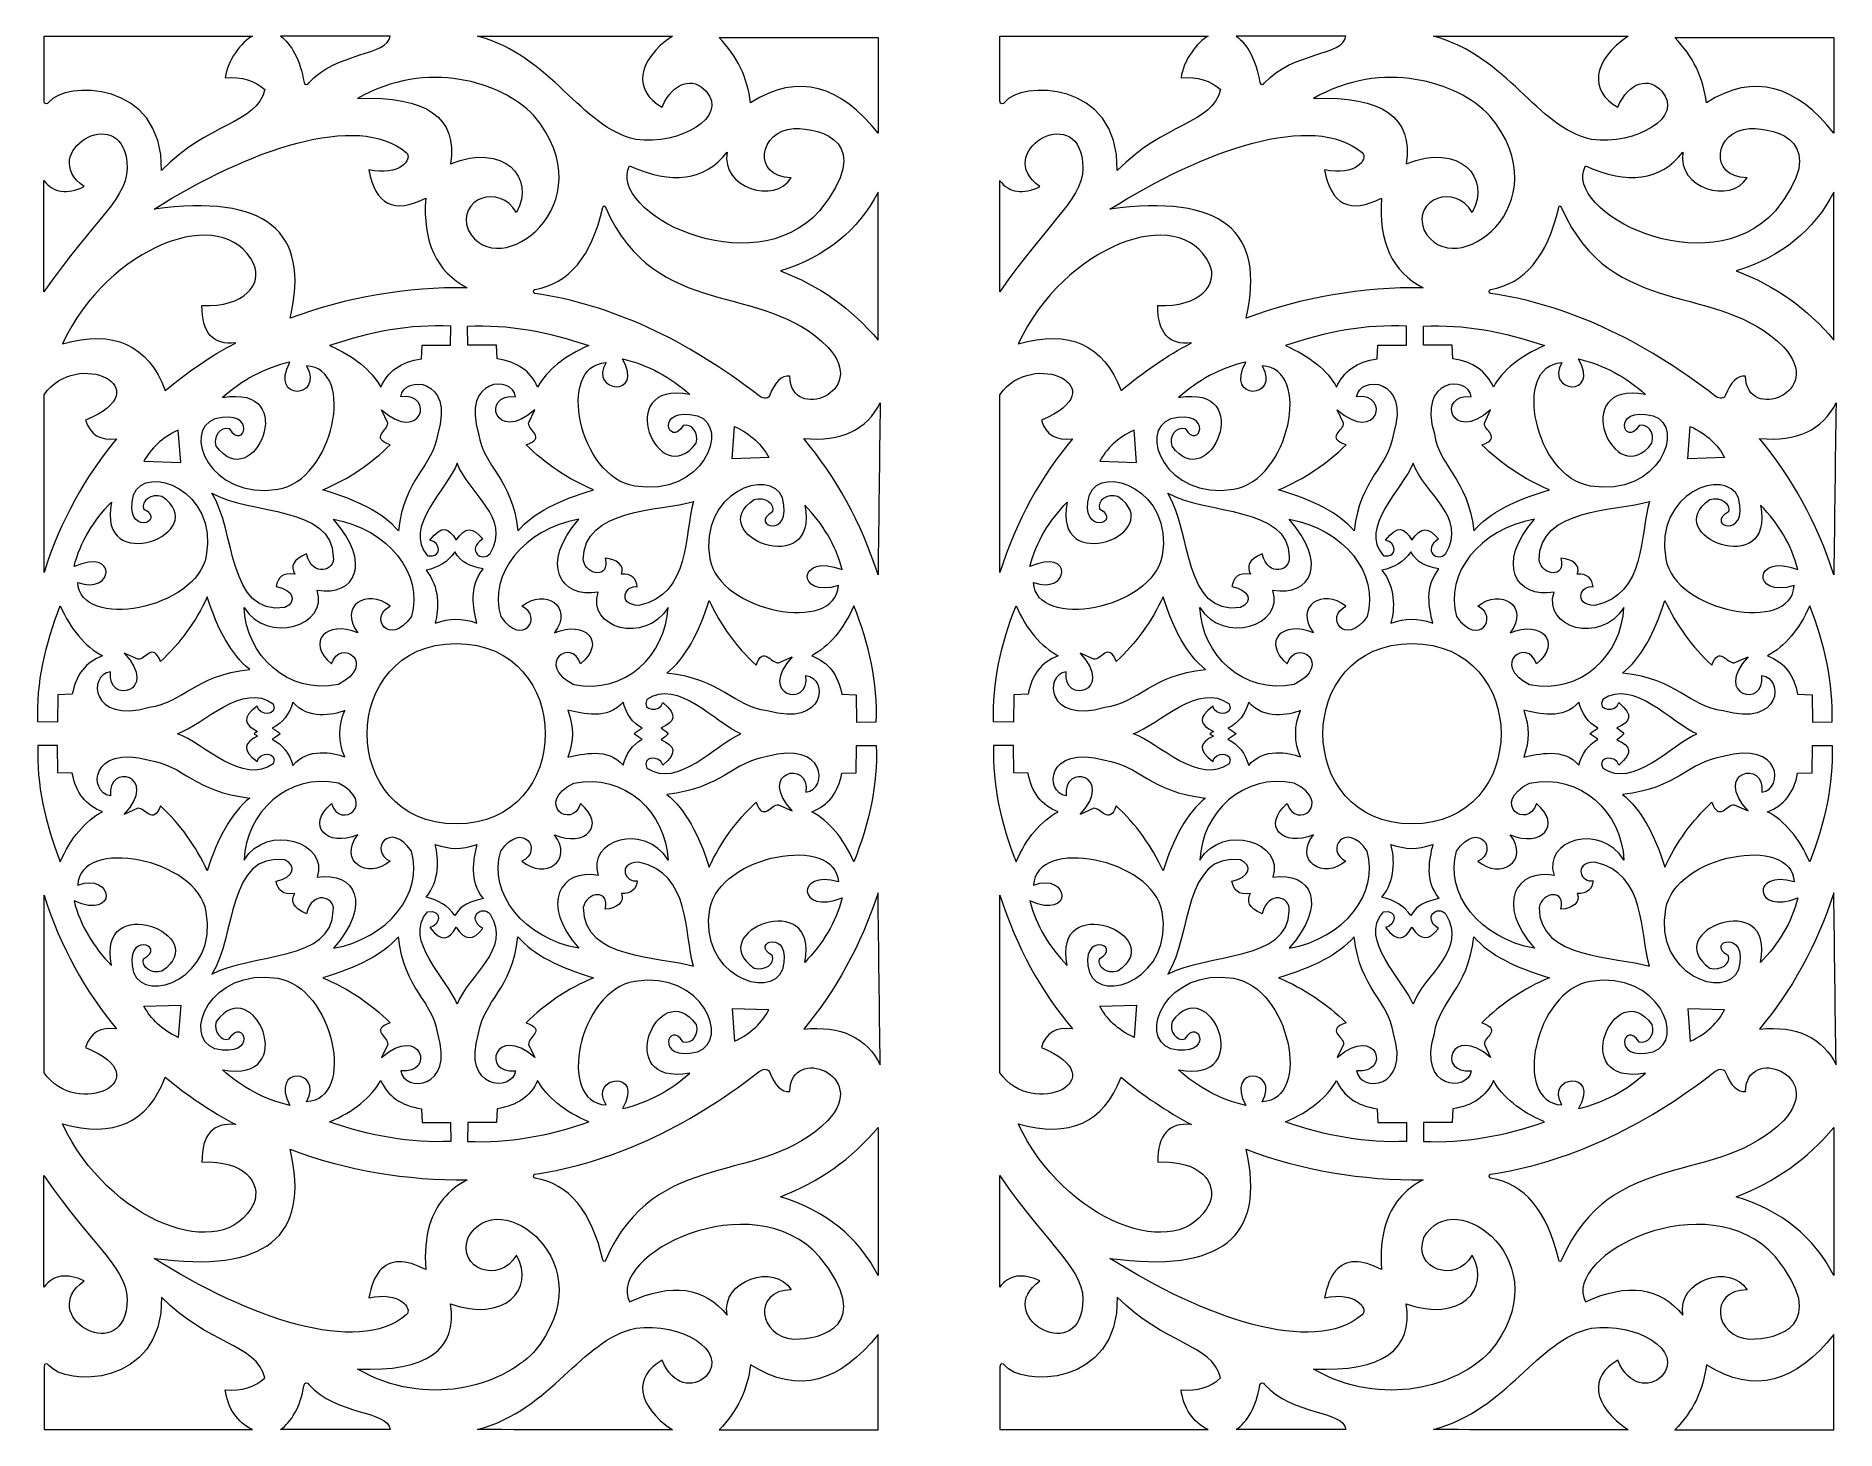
# Model space of a CAD drawing. Header units: centimetres. Extents: x -59 to 59, y -46 to 46.
import ezdxf

# ---------------------------------------------------------------- set-up
doc = ezdxf.new("R2010")
doc.units = ezdxf.units.CM
doc.header["$MEASUREMENT"] = 0
doc.layers.add('layer 1', color=7, linetype='Continuous')

msp = doc.modelspace()

# ---------------------------------------------------------------- linework, layer by layer
at = {"layer": 'layer 1', "color": 114, "lineweight": 9}
for points, knots in [([(-50.82344, 36.86019), (-47.79483, 40.00056), (-44.60955, 39.89085), (-44.0591, 42.16133), (-44.0591, 42.16133), (-44.70429, 42.76846), (-45.56621, 43.02881), (-46.64488, 42.94241), (-46.64488, 42.94241), (-46.52181, 44.03553), (-45.56842, 45.31587), (-44.85961, 45.66954), (-44.85961, 45.66954), (-49.41063, 45.66954), (-53.97104, 45.66954), (-58.52206, 45.66954), (-58.52206, 45.66954), (-58.52206, 44.29102), (-58.52323, 42.80479), (-58.52323, 41.42627), (-58.52323, 41.42627), (-58.52185, 41.14403), (-58.29207, 41.21284), (-58.20595, 41.34016), (-58.20595, 41.34016), (-57.22115, 42.68741), (-50.7226, 42.86394), (-50.82344, 36.86019)], [0, 0, 0, 0, 0.125, 0.125, 0.125, 0.125, 0.25, 0.25, 0.25, 0.25, 0.375, 0.375, 0.375, 0.375, 0.5, 0.5, 0.5, 0.5, 0.625, 0.625, 0.625, 0.625, 0.75, 0.75, 0.75, 0.75, 1, 1, 1, 1]), ([(-35.83699, 45.66913), (-35.97222, 44.38272), (-39.37389, 44.63122), (-41.16861, 42.59802), (-41.16861, 42.59802), (-41.24553, 42.44928), (-41.43986, 42.44243), (-41.48039, 42.62651), (-41.48039, 42.62651), (-41.72452, 44.11374), (-42.32351, 45.16812), (-43.02461, 45.67256), (-43.02461, 45.67256), (-40.62874, 45.67573), (-38.23287, 45.66593), (-35.83699, 45.66913)], [0, 0, 0, 0, 0.2, 0.2, 0.2, 0.2, 0.4, 0.4, 0.4, 0.4, 0.6, 0.6, 0.6, 0.6, 1, 1, 1, 1]), ([(-19.74253, 38.89536), (-16.82084, 38.50469), (-13.63038, 40.3667), (-15.13021, 42.05413), (-15.13021, 42.05413), (-15.94277, 43.01998), (-17.29861, 42.69117), (-18.01477, 41.0088), (-18.01477, 41.0088), (-19.89903, 42.05249), (-19.72062, 44.05579), (-17.33869, 45.66914), (-17.33869, 45.66914), (-21.59314, 45.66593), (-25.84642, 45.67337), (-30.10086, 45.67016), (-30.10086, 45.67016), (-25.19302, 44.33949), (-23.37959, 39.71292), (-19.74253, 38.89536)], [0, 0, 0, 0, 0.166666667, 0.166666667, 0.166666667, 0.166666667, 0.333333333, 0.333333333, 0.333333333, 0.333333333, 0.5, 0.5, 0.5, 0.5, 0.666666667, 0.666666667, 0.666666667, 0.666666667, 1, 1, 1, 1]), ([(-3.85465, 39.31283), (-3.85465, 41.40017), (-3.85465, 43.48753), (-3.85465, 45.57488), (-3.85465, 45.57488), (-7.32896, 45.57488), (-10.80325, 45.57488), (-14.27755, 45.57488), (-14.27755, 45.57488), (-13.08816, 44.35726), (-12.39956, 42.93091), (-12.21175, 41.29582), (-12.21175, 41.29582), (-9.07041, 43.31588), (-6.2847, 42.3939), (-3.85465, 39.31283)], [0, 0, 0, 0, 0.2, 0.2, 0.2, 0.2, 0.4, 0.4, 0.4, 0.4, 0.6, 0.6, 0.6, 0.6, 1, 1, 1, 1]), ([(-37.97275, 41.58435), (-33.4359, 44.1916), (-28.53955, 42.67817), (-26.43876, 40.4882), (-26.43876, 40.4882), (-21.53221, 34.66424), (-28.79315, 29.30051), (-30.72174, 32.97174), (-30.72174, 32.97174), (-31.49819, 35.02483), (-28.64287, 36.03402), (-27.56586, 34.12009), (-27.56586, 34.12009), (-26.27595, 36.38198), (-28.39245, 38.72215), (-31.88642, 37.30414), (-31.88642, 37.30414), (-31.41052, 40.33161), (-33.4393, 41.75835), (-37.97275, 41.58435)], [0, 0, 0, 0, 0.166666667, 0.166666667, 0.166666667, 0.166666667, 0.333333333, 0.333333333, 0.333333333, 0.333333333, 0.5, 0.5, 0.5, 0.5, 0.666666667, 0.666666667, 0.666666667, 0.666666667, 1, 1, 1, 1]), ([(-58.53262, 28.90217), (-55.24925, 33.69873), (-52.81724, 35.12944), (-53.09581, 37.42117), (-53.09581, 37.42117), (-53.51836, 41.38277), (-59.05218, 38.02563), (-55.89404, 35.80347), (-55.89404, 35.80347), (-57.02419, 35.27145), (-57.90037, 35.40213), (-58.52264, 36.19525), (-58.52264, 36.19525), (-58.52596, 36.19948), (-58.52931, 36.20362), (-58.53262, 36.2079), (-58.53262, 36.2079), (-58.53262, 33.77265), (-58.53262, 31.33741), (-58.53262, 28.90217)], [0, 0, 0, 0, 0.166666667, 0.166666667, 0.166666667, 0.166666667, 0.333333333, 0.333333333, 0.333333333, 0.333333333, 0.5, 0.5, 0.5, 0.5, 0.666666667, 0.666666667, 0.666666667, 0.666666667, 1, 1, 1, 1]), ([(-30.78417, 29.18245), (-32.80578, 30.22414), (-33.71472, 32.18328), (-33.50828, 35.05985), (-33.50828, 35.05985), (-35.57094, 33.99011), (-36.81355, 34.60762), (-37.2361, 36.91238), (-37.2361, 36.91238), (-35.21612, 36.47297), (-34.33146, 37.60381), (-34.77931, 38.03491), (-34.77931, 38.03491), (-37.98528, 40.74919), (-45.14862, 38.20888), (-51.3101, 34.32888), (-51.3101, 34.32888), (-44.01555, 35.31948), (-41.04097, 32.93695), (-42.38638, 27.18123), (-42.38638, 27.18123), (-38.70703, 28.56224), (-34.74022, 29.23107), (-30.78417, 29.18245)], [0, 0, 0, 0, 0.142857143, 0.142857143, 0.142857143, 0.142857143, 0.285714286, 0.285714286, 0.285714286, 0.285714286, 0.428571429, 0.428571429, 0.428571429, 0.428571429, 0.571428571, 0.571428571, 0.571428571, 0.571428571, 0.714285714, 0.714285714, 0.714285714, 0.714285714, 1, 1, 1, 1]), ([(-7.68577, 34.22492), (-4.06122, 38.704), (-7.5262, 39.64852), (-9.37597, 39.61288), (-9.37597, 39.61288), (-11.67964, 39.49547), (-12.13036, 36.41663), (-9.54499, 36.39054), (-9.54499, 36.39054), (-10.59039, 34.64237), (-14.17112, 35.69475), (-13.75172, 38.06042), (-13.75172, 38.06042), (-15.22908, 36.19921), (-17.35747, 35.9035), (-20.13691, 37.17329), (-20.13691, 37.17329), (-21.70678, 34.15473), (-12.14632, 29.25711), (-7.68577, 34.22492)], [0, 0, 0, 0, 0.166666667, 0.166666667, 0.166666667, 0.166666667, 0.333333333, 0.333333333, 0.333333333, 0.333333333, 0.5, 0.5, 0.5, 0.5, 0.666666667, 0.666666667, 0.666666667, 0.666666667, 1, 1, 1, 1]), ([(-10.25863, 30.28504), (-7.28514, 31.20695), (-5.15047, 32.92901), (-3.85465, 35.45123), (-3.85465, 35.45123), (-3.85465, 32.21584), (-3.85465, 28.98045), (-3.85465, 25.74505), (-3.85465, 25.74505), (-5.57614, 27.81501), (-7.71081, 29.32834), (-10.25863, 30.28504)], [0, 0, 0, 0, 0.25, 0.25, 0.25, 0.25, 0.5, 0.5, 0.5, 0.5, 1, 1, 1, 1]), ([(-57.3213, 25.50747), (-54.32824, 31.89299), (-46.76413, 34.83347), (-44.77293, 30.72724), (-44.77293, 30.72724), (-44.1941, 29.4414), (-45.36554, 27.88521), (-48.17516, 28.01522), (-48.17516, 28.01522), (-48.18765, 26.2235), (-47.449, 25.40605), (-45.9592, 25.56286), (-45.9592, 25.56286), (-47.60146, 24.72567), (-49.13732, 23.63169), (-50.57577, 22.44934), (-50.57577, 22.44934), (-51.71235, 25.44157), (-53.96086, 26.46094), (-57.3213, 25.50747)], [0, 0, 0, 0, 0.166666667, 0.166666667, 0.166666667, 0.166666667, 0.333333333, 0.333333333, 0.333333333, 0.333333333, 0.5, 0.5, 0.5, 0.5, 0.666666667, 0.666666667, 0.666666667, 0.666666667, 1, 1, 1, 1]), ([(-7.14115, 25.28844), (-11.46238, 29.67252), (-18.38413, 26.94962), (-21.70898, 34.41864), (-21.70898, 34.41864), (-21.78199, 34.57216), (-21.85754, 34.58429), (-21.89284, 34.43365), (-21.89284, 34.43365), (-22.63464, 31.22869), (-24.1214, 29.44141), (-26.35309, 29.07176), (-26.35309, 29.07176), (-26.47164, 29.05763), (-26.48283, 28.82427), (-26.35855, 28.81055), (-26.35855, 28.81055), (-21.38891, 28.07592), (-16.48551, 25.83647), (-11.64836, 22.09218), (-11.64836, 22.09218), (-11.45744, 21.93819), (-11.10564, 21.84004), (-10.97477, 22.09379), (-10.97477, 22.09379), (-10.61545, 23.01843), (-10.17016, 23.44842), (-9.63888, 23.38373), (-9.63888, 23.38373), (-9.59194, 20.3223), (-4.35546, 22.30093), (-7.14115, 25.28844)], [0, 0, 0, 0, 0.111111111, 0.111111111, 0.111111111, 0.111111111, 0.222222222, 0.222222222, 0.222222222, 0.222222222, 0.333333333, 0.333333333, 0.333333333, 0.333333333, 0.444444444, 0.444444444, 0.444444444, 0.444444444, 0.555555556, 0.555555556, 0.555555556, 0.555555556, 0.666666667, 0.666666667, 0.666666667, 0.666666667, 0.777777778, 0.777777778, 0.777777778, 0.777777778, 1, 1, 1, 1]), ([(-31.86472, 26.66032), (-31.86472, 26.66032), (-31.87292, 25.41584), (-31.87292, 25.41584), (-31.87292, 25.41584), (-31.87292, 25.41584), (-33.74867, 25.42711), (-33.74867, 25.42711), (-33.74867, 25.42711), (-33.74867, 25.42711), (-33.78959, 24.52167), (-33.78959, 24.52167), (-33.78959, 24.52167), (-35.11291, 24.32488), (-35.9997, 23.70812), (-36.44996, 22.67141), (-36.44996, 22.67141), (-37.07754, 23.78686), (-38.19626, 24.6923), (-39.80612, 25.38775), (-39.80612, 25.38775), (-37.15896, 26.30409), (-34.5118, 26.79385), (-31.86472, 26.66032)], [0, 0, 0, 0, 0.142857143, 0.142857143, 0.142857143, 0.142857143, 0.285714286, 0.285714286, 0.285714286, 0.285714286, 0.428571429, 0.428571429, 0.428571429, 0.428571429, 0.571428571, 0.571428571, 0.571428571, 0.571428571, 0.714285714, 0.714285714, 0.714285714, 0.714285714, 1, 1, 1, 1]), ([(-30.7576, 26.66032), (-30.7576, 26.66032), (-30.7494, 25.41584), (-30.7494, 25.41584), (-30.7494, 25.41584), (-30.7494, 25.41584), (-28.87365, 25.42711), (-28.87365, 25.42711), (-28.87365, 25.42711), (-28.87365, 25.42711), (-28.83272, 24.52167), (-28.83272, 24.52167), (-28.83272, 24.52167), (-27.50941, 24.32488), (-26.62262, 23.70812), (-26.17236, 22.67141), (-26.17236, 22.67141), (-25.54478, 23.78686), (-24.42606, 24.6923), (-22.8162, 25.38775), (-22.8162, 25.38775), (-25.46336, 26.30409), (-28.11052, 26.79385), (-30.7576, 26.66032)], [0, 0, 0, 0, 0.142857143, 0.142857143, 0.142857143, 0.142857143, 0.285714286, 0.285714286, 0.285714286, 0.285714286, 0.428571429, 0.428571429, 0.428571429, 0.428571429, 0.571428571, 0.571428571, 0.571428571, 0.571428571, 0.714285714, 0.714285714, 0.714285714, 0.714285714, 1, 1, 1, 1]), ([(-53.76464, 19.28653), (-54.83609, 19.14384), (-55.51459, 19.54849), (-55.80013, 20.50058), (-55.80013, 20.50058), (-50.7795, 22.58915), (-56.3635, 25.25799), (-58.52354, 22.16682), (-58.52354, 22.16682), (-58.52286, 18.28667), (-58.52218, 14.40654), (-58.52151, 10.5264), (-58.52151, 10.5264), (-57.44329, 13.93131), (-55.81384, 16.84022), (-53.76464, 19.28653)], [0, 0, 0, 0, 0.2, 0.2, 0.2, 0.2, 0.4, 0.4, 0.4, 0.4, 0.6, 0.6, 0.6, 0.6, 1, 1, 1, 1]), ([(-46.38629, 19.95098), (-46.91998, 20.10879), (-47.44263, 19.48327), (-47.23319, 18.79678), (-47.23319, 18.79678), (-44.7889, 15.46471), (-41.6251, 22.92522), (-46.8207, 21.97932), (-46.8207, 21.97932), (-45.55164, 23.10106), (-44.10756, 23.92331), (-42.40783, 24.30803), (-42.40783, 24.30803), (-43.8092, 21.69061), (-40.12134, 21.88622), (-41.32618, 24.06451), (-41.32618, 24.06451), (-38.02158, 23.90354), (-39.54928, 16.55376), (-43.20677, 15.97645), (-43.20677, 15.97645), (-47.67796, 15.24674), (-49.50932, 19.8211), (-47.32187, 20.58675), (-47.32187, 20.58675), (-44.44725, 21.27116), (-45.45045, 18.38765), (-46.38629, 19.95098)], [0, 0, 0, 0, 0.125, 0.125, 0.125, 0.125, 0.25, 0.25, 0.25, 0.25, 0.375, 0.375, 0.375, 0.375, 0.5, 0.5, 0.5, 0.5, 0.625, 0.625, 0.625, 0.625, 0.75, 0.75, 0.75, 0.75, 1, 1, 1, 1]), ([(-16.6254, 20.15658), (-16.09171, 20.31439), (-15.56906, 19.68887), (-15.7785, 19.00238), (-15.7785, 19.00238), (-18.22279, 15.67031), (-21.38659, 23.13081), (-16.19098, 22.18492), (-16.19098, 22.18492), (-17.46005, 23.30665), (-18.90413, 24.1289), (-20.60386, 24.51363), (-20.60386, 24.51363), (-19.12062, 21.9356), (-22.84946, 22.32806), (-21.68551, 24.27011), (-21.68551, 24.27011), (-24.9901, 24.10914), (-23.46241, 16.75936), (-19.80492, 16.18205), (-19.80492, 16.18205), (-15.33373, 15.45233), (-13.50237, 20.0267), (-15.68982, 20.79235), (-15.68982, 20.79235), (-18.56444, 21.47676), (-17.56124, 18.59325), (-16.6254, 20.15658)], [0, 0, 0, 0, 0.125, 0.125, 0.125, 0.125, 0.25, 0.25, 0.25, 0.25, 0.375, 0.375, 0.375, 0.375, 0.5, 0.5, 0.5, 0.5, 0.625, 0.625, 0.625, 0.625, 0.75, 0.75, 0.75, 0.75, 1, 1, 1, 1]), ([(-40.25255, 15.93485), (-38.03895, 15.28863), (-36.31319, 14.42909), (-35.30017, 13.25789), (-35.30017, 13.25789), (-34.89088, 16.74844), (-33.04908, 17.40456), (-32.72165, 19.596), (-32.72165, 19.596), (-31.57556, 23.29064), (-34.94541, 23.46106), (-35.13645, 22.03676), (-35.13645, 22.03676), (-32.86514, 22.28596), (-33.75856, 18.87427), (-36.40524, 21.17068), (-36.40524, 21.17068), (-36.40524, 21.17068), (-35.99595, 20.30461), (-35.99595, 20.30461), (-35.99595, 20.30461), (-35.94138, 19.8322), (-37.19653, 19.35979), (-35.83224, 18.88739), (-35.83224, 18.88739), (-37.08739, 17.64072), (-38.56082, 16.65654), (-40.25255, 15.93485)], [0, 0, 0, 0, 0.125, 0.125, 0.125, 0.125, 0.25, 0.25, 0.25, 0.25, 0.375, 0.375, 0.375, 0.375, 0.5, 0.5, 0.5, 0.5, 0.625, 0.625, 0.625, 0.625, 0.75, 0.75, 0.75, 0.75, 1, 1, 1, 1]), ([(-22.50489, 15.93485), (-24.71849, 15.28863), (-26.44426, 14.42909), (-27.45727, 13.25789), (-27.45727, 13.25789), (-27.86656, 16.74844), (-29.70836, 17.40456), (-30.03579, 19.596), (-30.03579, 19.596), (-31.18188, 23.29064), (-27.81203, 23.46106), (-27.62099, 22.03676), (-27.62099, 22.03676), (-29.8923, 22.28596), (-28.99888, 18.87427), (-26.3522, 21.17068), (-26.3522, 21.17068), (-26.3522, 21.17068), (-26.76149, 20.30461), (-26.76149, 20.30461), (-26.76149, 20.30461), (-26.81606, 19.8322), (-25.56091, 19.35979), (-26.9252, 18.88739), (-26.9252, 18.88739), (-25.67005, 17.64072), (-24.19662, 16.65654), (-22.50489, 15.93485)], [0, 0, 0, 0, 0.125, 0.125, 0.125, 0.125, 0.25, 0.25, 0.25, 0.25, 0.375, 0.375, 0.375, 0.375, 0.5, 0.5, 0.5, 0.5, 0.625, 0.625, 0.625, 0.625, 0.75, 0.75, 0.75, 0.75, 1, 1, 1, 1]), ([(-3.85697, 10.36676), (-3.80924, 14.12611), (-3.76151, 17.88547), (-3.71379, 21.64483), (-3.71379, 21.64483), (-4.59674, 19.851), (-6.26854, 19.06975), (-8.72924, 19.30107), (-8.72924, 19.30107), (-6.63472, 16.80182), (-4.96024, 13.82126), (-3.85697, 10.36676)], [0, 0, 0, 0, 0.25, 0.25, 0.25, 0.25, 0.5, 0.5, 0.5, 0.5, 1, 1, 1, 1]), ([(-13.42625, 17.97188), (-13.42625, 17.97188), (-11.01403, 18.05053), (-11.01403, 18.05053), (-11.01403, 18.05053), (-11.45696, 18.87955), (-12.1657, 19.58086), (-13.26271, 20.09544), (-13.26271, 20.09544), (-13.26271, 20.09544), (-13.42625, 17.97188), (-13.42625, 17.97188)], [0, 0, 0, 0, 0.25, 0.25, 0.25, 0.25, 0.5, 0.5, 0.5, 0.5, 1, 1, 1, 1]), ([(-49.56103, 17.72973), (-49.56103, 17.72973), (-51.97325, 17.80838), (-51.97325, 17.80838), (-51.97325, 17.80838), (-51.53031, 18.63739), (-50.82158, 19.33871), (-49.72457, 19.85329), (-49.72457, 19.85329), (-49.72457, 19.85329), (-49.56103, 17.72973), (-49.56103, 17.72973)], [0, 0, 0, 0, 0.25, 0.25, 0.25, 0.25, 0.5, 0.5, 0.5, 0.5, 1, 1, 1, 1]), ([(-52.00071, 14.70127), (-52.1609, 15.21572), (-51.50678, 15.71387), (-50.7946, 15.50743), (-50.7946, 15.50743), (-47.34821, 13.13224), (-55.12747, 10.14348), (-54.1063, 15.13384), (-54.1063, 15.13384), (-55.28173, 13.92138), (-56.14707, 12.53842), (-56.55941, 10.90638), (-56.55941, 10.90638), (-53.62548, 12.19129), (-53.9734, 8.99907), (-56.3141, 9.86426), (-56.3141, 9.86426), (-56.17078, 6.68466), (-48.51854, 8.10058), (-47.89175, 11.61424), (-47.89175, 11.61424), (-47.10059, 15.9094), (-51.84297, 17.70411), (-52.65487, 15.60575), (-52.65487, 15.60575), (-53.38732, 12.84585), (-50.38222, 13.78978), (-52.00071, 14.70127)], [0, 0, 0, 0, 0.125, 0.125, 0.125, 0.125, 0.25, 0.25, 0.25, 0.25, 0.375, 0.375, 0.375, 0.375, 0.5, 0.5, 0.5, 0.5, 0.625, 0.625, 0.625, 0.625, 0.75, 0.75, 0.75, 0.75, 1, 1, 1, 1]), ([(-31.44143, 17.679), (-30.72351, 15.70889), (-27.84752, 14.14316), (-29.28769, 11.76869), (-29.28769, 11.76869), (-29.80638, 11.1391), (-30.88794, 11.98047), (-29.76976, 12.71957), (-29.76976, 12.71957), (-30.4128, 13.48986), (-30.91621, 13.54798), (-31.51816, 12.63355), (-31.51816, 12.63355), (-31.98343, 13.45892), (-32.43765, 13.66138), (-33.24531, 12.63979), (-33.24531, 12.63979), (-32.53112, 12.54226), (-32.40009, 11.41388), (-33.38097, 11.62114), (-33.38097, 11.62114), (-35.05408, 13.46565), (-32.04598, 16.05329), (-31.44143, 17.679)], [0, 0, 0, 0, 0.142857143, 0.142857143, 0.142857143, 0.142857143, 0.285714286, 0.285714286, 0.285714286, 0.285714286, 0.428571429, 0.428571429, 0.428571429, 0.428571429, 0.571428571, 0.571428571, 0.571428571, 0.571428571, 0.714285714, 0.714285714, 0.714285714, 0.714285714, 1, 1, 1, 1]), ([(-10.76994, 14.50061), (-10.60975, 15.01507), (-11.26387, 15.51322), (-11.97605, 15.30678), (-11.97605, 15.30678), (-15.42243, 12.93159), (-7.64318, 9.94283), (-8.66435, 14.93319), (-8.66435, 14.93319), (-7.48892, 13.72073), (-6.62358, 12.33777), (-6.21124, 10.70573), (-6.21124, 10.70573), (-9.14516, 11.87253), (-9.28839, 8.79842), (-6.45655, 9.66361), (-6.45655, 9.66361), (-6.59987, 6.48401), (-14.25211, 7.89993), (-14.8789, 11.41358), (-14.8789, 11.41358), (-15.67005, 15.70875), (-10.92768, 17.50346), (-10.11577, 15.40509), (-10.11577, 15.40509), (-9.38333, 12.6452), (-12.38843, 13.58913), (-10.76994, 14.50061)], [0, 0, 0, 0, 0.125, 0.125, 0.125, 0.125, 0.25, 0.25, 0.25, 0.25, 0.375, 0.375, 0.375, 0.375, 0.5, 0.5, 0.5, 0.5, 0.625, 0.625, 0.625, 0.625, 0.75, 0.75, 0.75, 0.75, 1, 1, 1, 1]), ([(-47.52351, 15.71), (-45.93072, 13.21227), (-46.5241, 7.71197), (-42.74515, 8.21681), (-42.74515, 8.21681), (-41.92512, 8.60354), (-42.1214, 9.36112), (-43.31872, 9.60725), (-43.31872, 9.60725), (-43.18488, 10.21271), (-42.92657, 10.51443), (-42.09224, 10.41935), (-42.09224, 10.41935), (-42.35444, 10.90063), (-42.24617, 11.3472), (-41.32423, 11.7405), (-41.32423, 11.7405), (-40.93198, 10.14487), (-39.42662, 10.64363), (-39.56215, 11.54813), (-39.56215, 11.54813), (-39.5904, 14.88142), (-44.96462, 14.30178), (-47.52351, 15.71)], [0, 0, 0, 0, 0.142857143, 0.142857143, 0.142857143, 0.142857143, 0.285714286, 0.285714286, 0.285714286, 0.285714286, 0.428571429, 0.428571429, 0.428571429, 0.428571429, 0.571428571, 0.571428571, 0.571428571, 0.571428571, 0.714285714, 0.714285714, 0.714285714, 0.714285714, 1, 1, 1, 1]), ([(-15.94373, 15.17667), (-18.17677, 14.51561), (-23.1638, 14.76459), (-23.18193, 11.33933), (-23.18193, 11.33933), (-22.97304, 10.28777), (-21.40244, 10.11179), (-21.74517, 11.45317), (-21.74517, 11.45317), (-21.00265, 11.38759), (-20.43028, 11.00873), (-20.68058, 10.42049), (-20.68058, 10.42049), (-20.00835, 10.46383), (-19.67683, 10.09288), (-19.63682, 9.57765), (-19.63682, 9.57765), (-20.3488, 9.77806), (-21.07036, 8.43048), (-19.52501, 8.35629), (-19.52501, 8.35629), (-16.11395, 9.09611), (-16.5788, 13.0591), (-15.94373, 15.17667)], [0, 0, 0, 0, 0.142857143, 0.142857143, 0.142857143, 0.142857143, 0.285714286, 0.285714286, 0.285714286, 0.285714286, 0.428571429, 0.428571429, 0.428571429, 0.428571429, 0.571428571, 0.571428571, 0.571428571, 0.571428571, 0.714285714, 0.714285714, 0.714285714, 0.714285714, 1, 1, 1, 1]), ([(-45.41336, 8.22367), (-45.27698, 5.12675), (-42.58936, 2.50231), (-39.23312, 3.18468), (-39.23312, 3.18468), (-36.61372, 4.49692), (-39.09673, 6.32093), (-39.68334, 4.52316), (-39.68334, 4.52316), (-41.39598, 5.96683), (-39.99089, 7.42354), (-37.96433, 6.57025), (-37.96433, 6.57025), (-39.2676, 8.3027), (-37.34412, 9.53633), (-35.83603, 8.30241), (-35.83603, 8.30241), (-37.26854, 7.63317), (-35.8971, 5.56532), (-34.44445, 7.63317), (-34.44445, 7.63317), (-33.63608, 10.44462), (-35.96226, 13.35121), (-39.56055, 14.01064), (-39.56055, 14.01064), (-36.97859, 11.10397), (-38.12168, 8.95815), (-40.62509, 9.35538), (-40.62509, 9.35538), (-39.83724, 7.04241), (-43.899, 5.76979), (-45.41336, 8.22367)], [0, 0, 0, 0, 0.111111111, 0.111111111, 0.111111111, 0.111111111, 0.222222222, 0.222222222, 0.222222222, 0.222222222, 0.333333333, 0.333333333, 0.333333333, 0.333333333, 0.444444444, 0.444444444, 0.444444444, 0.444444444, 0.555555556, 0.555555556, 0.555555556, 0.555555556, 0.666666667, 0.666666667, 0.666666667, 0.666666667, 0.777777778, 0.777777778, 0.777777778, 0.777777778, 1, 1, 1, 1]), ([(-17.62025, 8.22367), (-17.75664, 5.12675), (-20.44425, 2.50231), (-23.80049, 3.18468), (-23.80049, 3.18468), (-26.41989, 4.49692), (-23.93688, 6.32093), (-23.35028, 4.52316), (-23.35028, 4.52316), (-21.63763, 5.96683), (-23.04272, 7.42354), (-25.06928, 6.57025), (-25.06928, 6.57025), (-23.76602, 8.3027), (-25.68949, 9.53633), (-27.19758, 8.30241), (-27.19758, 8.30241), (-25.76507, 7.63317), (-27.13651, 5.56532), (-28.58916, 7.63317), (-28.58916, 7.63317), (-29.39753, 10.44462), (-27.07135, 13.35121), (-23.47306, 14.01064), (-23.47306, 14.01064), (-26.05502, 11.10397), (-24.68754, 8.77175), (-22.19433, 9.23766), (-22.19433, 9.23766), (-22.97198, 6.87563), (-19.13461, 5.76979), (-17.62025, 8.22367)], [0, 0, 0, 0, 0.111111111, 0.111111111, 0.111111111, 0.111111111, 0.222222222, 0.222222222, 0.222222222, 0.222222222, 0.333333333, 0.333333333, 0.333333333, 0.333333333, 0.444444444, 0.444444444, 0.444444444, 0.444444444, 0.555555556, 0.555555556, 0.555555556, 0.555555556, 0.666666667, 0.666666667, 0.666666667, 0.666666667, 0.777777778, 0.777777778, 0.777777778, 0.777777778, 1, 1, 1, 1]), ([(-31.58713, 11.8704), (-31.14404, 11.11487), (-30.66072, 10.97618), (-29.7423, 10.7489), (-29.7423, 10.7489), (-30.69061, 9.53772), (-30.39698, 8.24991), (-30.14687, 7.19778), (-30.14687, 7.19778), (-31.21942, 7.57998), (-31.88399, 7.51402), (-32.88638, 7.20356), (-32.88638, 7.20356), (-32.63647, 8.1371), (-32.58471, 9.59425), (-33.48251, 10.6635), (-33.48251, 10.6635), (-32.64929, 10.86636), (-32.0519, 11.20279), (-31.58713, 11.8704)], [0, 0, 0, 0, 0.166666667, 0.166666667, 0.166666667, 0.166666667, 0.333333333, 0.333333333, 0.333333333, 0.333333333, 0.5, 0.5, 0.5, 0.5, 0.666666667, 0.666666667, 0.666666667, 0.666666667, 1, 1, 1, 1]), ([(-58.93002, 0.7238), (-58.93002, 0.7238), (-57.63623, 0.70891), (-57.63623, 0.70891), (-57.63623, 0.70891), (-57.63623, 0.70891), (-57.61363, 2.51299), (-57.61363, 2.51299), (-57.61363, 2.51299), (-57.61363, 2.51299), (-56.67167, 2.53578), (-56.67167, 2.53578), (-56.67167, 2.53578), (-56.44289, 3.8048), (-55.78555, 4.64632), (-54.69966, 5.06036), (-54.69966, 5.06036), (-55.84767, 5.6843), (-56.7684, 6.77672), (-57.46185, 8.33763), (-57.46185, 8.33763), (-58.46283, 5.80867), (-59.02038, 3.2719), (-58.93002, 0.7238)], [0, 0, 0, 0, 0.142857143, 0.142857143, 0.142857143, 0.142857143, 0.285714286, 0.285714286, 0.285714286, 0.285714286, 0.428571429, 0.428571429, 0.428571429, 0.428571429, 0.571428571, 0.571428571, 0.571428571, 0.571428571, 0.714285714, 0.714285714, 0.714285714, 0.714285714, 1, 1, 1, 1]), ([(-47.82275, 8.92704), (-47.15284, 6.79733), (-46.26074, 5.13665), (-45.04397, 4.16125), (-45.04397, 4.16125), (-48.67335, 3.77066), (-49.35712, 1.99972), (-51.63578, 1.68672), (-51.63578, 1.68672), (-55.47799, 0.58762), (-55.65219, 3.82904), (-54.17122, 4.01154), (-54.17122, 4.01154), (-54.43232, 1.82711), (-50.8845, 2.68343), (-53.26967, 5.23115), (-53.26967, 5.23115), (-53.26967, 5.23115), (-52.3696, 4.83672), (-52.3696, 4.83672), (-52.3696, 4.83672), (-51.8785, 4.78381), (-51.38625, 5.99065), (-50.89631, 4.678), (-50.89631, 4.678), (-49.59908, 5.88415), (-48.57456, 7.3005), (-47.82275, 8.92704)], [0, 0, 0, 0, 0.125, 0.125, 0.125, 0.125, 0.25, 0.25, 0.25, 0.25, 0.375, 0.375, 0.375, 0.375, 0.5, 0.5, 0.5, 0.5, 0.625, 0.625, 0.625, 0.625, 0.75, 0.75, 0.75, 0.75, 1, 1, 1, 1]), ([(-14.92694, 8.69066), (-15.59684, 6.56096), (-16.48894, 4.90028), (-17.70571, 3.92488), (-17.70571, 3.92488), (-14.07634, 3.53429), (-13.39256, 1.76335), (-11.11391, 1.45035), (-11.11391, 1.45035), (-7.27169, 0.35125), (-7.09749, 3.59267), (-8.57846, 3.77517), (-8.57846, 3.77517), (-8.31737, 1.59074), (-11.86518, 2.44705), (-9.48001, 4.99478), (-9.48001, 4.99478), (-9.48001, 4.99478), (-10.38008, 4.60035), (-10.38008, 4.60035), (-10.38008, 4.60035), (-10.87118, 4.54744), (-11.36343, 5.75428), (-11.85337, 4.44163), (-11.85337, 4.44163), (-13.1506, 5.64778), (-14.17512, 7.06413), (-14.92694, 8.69066)], [0, 0, 0, 0, 0.125, 0.125, 0.125, 0.125, 0.25, 0.25, 0.25, 0.25, 0.375, 0.375, 0.375, 0.375, 0.5, 0.5, 0.5, 0.5, 0.625, 0.625, 0.625, 0.625, 0.75, 0.75, 0.75, 0.75, 1, 1, 1, 1]), ([(-3.97039, 0.7238), (-3.97039, 0.7238), (-5.26418, 0.70891), (-5.26418, 0.70891), (-5.26418, 0.70891), (-5.26418, 0.70891), (-5.28678, 2.51299), (-5.28678, 2.51299), (-5.28678, 2.51299), (-5.28678, 2.51299), (-6.22874, 2.53578), (-6.22874, 2.53578), (-6.22874, 2.53578), (-6.45752, 3.8048), (-7.11486, 4.64632), (-8.20075, 5.06036), (-8.20075, 5.06036), (-7.05274, 5.6843), (-6.13201, 6.77672), (-5.43856, 8.33763), (-5.43856, 8.33763), (-4.43758, 5.80867), (-3.88003, 3.2719), (-3.97039, 0.7238)], [0, 0, 0, 0, 0.142857143, 0.142857143, 0.142857143, 0.142857143, 0.285714286, 0.285714286, 0.285714286, 0.285714286, 0.428571429, 0.428571429, 0.428571429, 0.428571429, 0.571428571, 0.571428571, 0.571428571, 0.571428571, 0.714285714, 0.714285714, 0.714285714, 0.714285714, 1, 1, 1, 1]), ([(-31.50783, 5.86164), (-39.28952, 5.86164), (-39.28952, -5.95996), (-31.50783, -5.95996), (-31.50783, -5.95996), (-23.72608, -5.95996), (-23.72608, 5.86164), (-31.50783, 5.86164)], [0, 0, 0, 0, 0.333333333, 0.333333333, 0.333333333, 0.333333333, 1, 1, 1, 1]), ([(-12.84351, -0.0492), (-14.49231, -0.73183), (-16.9765, -3.68356), (-19.00715, -2.29297), (-19.00715, -2.29297), (-19.41205, -1.53267), (-18.10485, -1.41922), (-17.95872, -2.09865), (-17.95872, -2.09865), (-16.94952, -1.25908), (-17.18819, -0.83579), (-18.07387, -0.44109), (-18.07387, -0.44109), (-17.87734, -0.30402), (-17.72748, -0.17422), (-17.62175, -0.04917), (-17.62175, -0.04917), (-17.72748, 0.07587), (-17.87734, 0.2057), (-18.07387, 0.34277), (-18.07387, 0.34277), (-17.18819, 0.73747), (-16.94952, 1.16076), (-17.95872, 2.00033), (-17.95872, 2.00033), (-18.10485, 1.3209), (-19.41205, 1.43435), (-19.00715, 2.19464), (-19.00715, 2.19464), (-16.9765, 3.58524), (-14.49231, 0.63342), (-12.84351, -0.0492)], [0, 0, 0, 0, 0.111111111, 0.111111111, 0.111111111, 0.111111111, 0.222222222, 0.222222222, 0.222222222, 0.222222222, 0.333333333, 0.333333333, 0.333333333, 0.333333333, 0.444444444, 0.444444444, 0.444444444, 0.444444444, 0.555555556, 0.555555556, 0.555555556, 0.555555556, 0.666666667, 0.666666667, 0.666666667, 0.666666667, 0.777777778, 0.777777778, 0.777777778, 0.777777778, 1, 1, 1, 1]), ([(-44.75246, -0.04915), (-44.68489, 0.00156), (-44.60965, 0.05296), (-44.52656, 0.1052), (-44.52656, 0.1052), (-45.39137, 0.54066), (-45.60844, 0.97455), (-44.55819, 1.76617), (-44.55819, 1.76617), (-44.44642, 1.08074), (-43.13503, 1.13321), (-43.50123, 1.91147), (-43.50123, 1.91147), (-45.45957, 3.39491), (-48.08925, 0.55598), (-49.77048, -0.04912), (-49.77048, -0.04912), (-48.08925, -0.65422), (-45.45957, -3.49323), (-43.50123, -2.00979), (-43.50123, -2.00979), (-43.13503, -1.23153), (-44.44642, -1.17906), (-44.55819, -1.86449), (-44.55819, -1.86449), (-45.60844, -1.07287), (-45.39137, -0.63898), (-44.52656, -0.20352), (-44.52656, -0.20352), (-44.60965, -0.15128), (-44.68489, -0.09986), (-44.75246, -0.04915)], [0, 0, 0, 0, 0.111111111, 0.111111111, 0.111111111, 0.111111111, 0.222222222, 0.222222222, 0.222222222, 0.222222222, 0.333333333, 0.333333333, 0.333333333, 0.333333333, 0.444444444, 0.444444444, 0.444444444, 0.444444444, 0.555555556, 0.555555556, 0.555555556, 0.555555556, 0.666666667, 0.666666667, 0.666666667, 0.666666667, 0.777777778, 0.777777778, 0.777777778, 0.777777778, 1, 1, 1, 1]), ([(-38.81564, -1.56313), (-39.59629, -1.27808), (-41.22119, -0.93444), (-42.21256, -2.12667), (-42.21256, -2.12667), (-42.43567, -1.32832), (-42.87168, -0.76835), (-43.57158, -0.40918), (-43.57158, -0.40918), (-43.37194, -0.29713), (-43.195, -0.17726), (-43.04198, -0.04916), (-43.04198, -0.04916), (-43.195, 0.07894), (-43.37194, 0.19881), (-43.57158, 0.31086), (-43.57158, 0.31086), (-42.87168, 0.67003), (-42.43567, 1.23), (-42.21256, 2.02835), (-42.21256, 2.02835), (-41.22119, 0.83612), (-39.59629, 1.17976), (-38.81564, 1.46481), (-38.81564, 1.46481), (-39.23628, 0.56761), (-39.23628, -0.66593), (-38.81564, -1.56313)], [0, 0, 0, 0, 0.125, 0.125, 0.125, 0.125, 0.25, 0.25, 0.25, 0.25, 0.375, 0.375, 0.375, 0.375, 0.5, 0.5, 0.5, 0.5, 0.625, 0.625, 0.625, 0.625, 0.75, 0.75, 0.75, 0.75, 1, 1, 1, 1]), ([(-19.84517, -0.04916), (-19.69216, -0.17724), (-19.51522, -0.29713), (-19.31558, -0.40918), (-19.31558, -0.40918), (-19.97468, -0.788), (-20.34679, -1.31922), (-20.56991, -2.11757), (-20.56991, -2.11757), (-21.56126, -0.92534), (-23.24227, -1.38364), (-24.1861, -1.59021), (-24.1861, -1.59021), (-23.79595, -0.4808), (-23.79595, 0.38247), (-24.1861, 1.49189), (-24.1861, 1.49189), (-23.24227, 1.28532), (-21.56126, 0.82702), (-20.56991, 2.01925), (-20.56991, 2.01925), (-20.34679, 1.2209), (-19.97468, 0.68968), (-19.31558, 0.31086), (-19.31558, 0.31086), (-19.51522, 0.19881), (-19.69216, 0.07892), (-19.84517, -0.04916)], [0, 0, 0, 0, 0.125, 0.125, 0.125, 0.125, 0.25, 0.25, 0.25, 0.25, 0.375, 0.375, 0.375, 0.375, 0.5, 0.5, 0.5, 0.5, 0.625, 0.625, 0.625, 0.625, 0.75, 0.75, 0.75, 0.75, 1, 1, 1, 1]), ([(-58.93002, -0.82212), (-58.93002, -0.82212), (-57.63623, -0.80723), (-57.63623, -0.80723), (-57.63623, -0.80723), (-57.63623, -0.80723), (-57.61363, -2.61131), (-57.61363, -2.61131), (-57.61363, -2.61131), (-57.61363, -2.61131), (-56.67167, -2.6341), (-56.67167, -2.6341), (-56.67167, -2.6341), (-56.44289, -3.90312), (-55.78555, -4.74464), (-54.69966, -5.15868), (-54.69966, -5.15868), (-55.84767, -5.78262), (-56.7684, -6.87504), (-57.46185, -8.43595), (-57.46185, -8.43595), (-58.46283, -5.90699), (-59.02038, -3.37022), (-58.93002, -0.82212)], [0, 0, 0, 0, 0.142857143, 0.142857143, 0.142857143, 0.142857143, 0.285714286, 0.285714286, 0.285714286, 0.285714286, 0.428571429, 0.428571429, 0.428571429, 0.428571429, 0.571428571, 0.571428571, 0.571428571, 0.571428571, 0.714285714, 0.714285714, 0.714285714, 0.714285714, 1, 1, 1, 1]), ([(-47.82275, -9.02536), (-47.15284, -6.89565), (-46.26074, -5.23497), (-45.04397, -4.25957), (-45.04397, -4.25957), (-48.67335, -3.86898), (-49.35712, -2.09804), (-51.63578, -1.78504), (-51.63578, -1.78504), (-55.47799, -0.68594), (-55.65219, -3.92736), (-54.17122, -4.10986), (-54.17122, -4.10986), (-54.43232, -1.92543), (-50.8845, -2.78175), (-53.26967, -5.32947), (-53.26967, -5.32947), (-53.26967, -5.32947), (-52.3696, -4.93504), (-52.3696, -4.93504), (-52.3696, -4.93504), (-51.8785, -4.88213), (-51.38625, -6.08897), (-50.89631, -4.77632), (-50.89631, -4.77632), (-49.59908, -5.98247), (-48.57456, -7.39882), (-47.82275, -9.02536)], [0, 0, 0, 0, 0.125, 0.125, 0.125, 0.125, 0.25, 0.25, 0.25, 0.25, 0.375, 0.375, 0.375, 0.375, 0.5, 0.5, 0.5, 0.5, 0.625, 0.625, 0.625, 0.625, 0.75, 0.75, 0.75, 0.75, 1, 1, 1, 1]), ([(-14.92694, -8.78899), (-15.59684, -6.65928), (-16.48894, -4.9986), (-17.70571, -4.0232), (-17.70571, -4.0232), (-14.07634, -3.63261), (-13.39256, -1.86167), (-11.11391, -1.54867), (-11.11391, -1.54867), (-7.27169, -0.44957), (-7.09749, -3.69099), (-8.57846, -3.87349), (-8.57846, -3.87349), (-8.31737, -1.68906), (-11.86518, -2.54538), (-9.48001, -5.0931), (-9.48001, -5.0931), (-9.48001, -5.0931), (-10.38008, -4.69867), (-10.38008, -4.69867), (-10.38008, -4.69867), (-10.87118, -4.64576), (-11.36343, -5.8526), (-11.85337, -4.53995), (-11.85337, -4.53995), (-13.1506, -5.7461), (-14.17512, -7.16245), (-14.92694, -8.78899)], [0, 0, 0, 0, 0.125, 0.125, 0.125, 0.125, 0.25, 0.25, 0.25, 0.25, 0.375, 0.375, 0.375, 0.375, 0.5, 0.5, 0.5, 0.5, 0.625, 0.625, 0.625, 0.625, 0.75, 0.75, 0.75, 0.75, 1, 1, 1, 1]), ([(-3.97039, -0.82212), (-3.97039, -0.82212), (-5.26418, -0.80723), (-5.26418, -0.80723), (-5.26418, -0.80723), (-5.26418, -0.80723), (-5.28678, -2.61131), (-5.28678, -2.61131), (-5.28678, -2.61131), (-5.28678, -2.61131), (-6.22874, -2.6341), (-6.22874, -2.6341), (-6.22874, -2.6341), (-6.45752, -3.90312), (-7.11486, -4.74464), (-8.20075, -5.15868), (-8.20075, -5.15868), (-7.05274, -5.78262), (-6.13201, -6.87504), (-5.43856, -8.43595), (-5.43856, -8.43595), (-4.43758, -5.90699), (-3.88003, -3.37022), (-3.97039, -0.82212)], [0, 0, 0, 0, 0.142857143, 0.142857143, 0.142857143, 0.142857143, 0.285714286, 0.285714286, 0.285714286, 0.285714286, 0.428571429, 0.428571429, 0.428571429, 0.428571429, 0.571428571, 0.571428571, 0.571428571, 0.571428571, 0.714285714, 0.714285714, 0.714285714, 0.714285714, 1, 1, 1, 1]), ([(-45.41336, -8.32199), (-45.27698, -5.22507), (-42.58936, -2.60064), (-39.23312, -3.283), (-39.23312, -3.283), (-36.61372, -4.59524), (-39.09673, -6.41925), (-39.68334, -4.62148), (-39.68334, -4.62148), (-41.39598, -6.06515), (-39.99089, -7.52186), (-37.96433, -6.66857), (-37.96433, -6.66857), (-39.2676, -8.40102), (-37.34412, -9.63465), (-35.83603, -8.40073), (-35.83603, -8.40073), (-37.26854, -7.73149), (-35.8971, -5.66364), (-34.44445, -7.73149), (-34.44445, -7.73149), (-33.63608, -10.54295), (-35.96226, -13.44953), (-39.56055, -14.10896), (-39.56055, -14.10896), (-36.97859, -11.20229), (-38.12168, -9.05647), (-40.62509, -9.4537), (-40.62509, -9.4537), (-39.83724, -7.14073), (-43.899, -5.86811), (-45.41336, -8.32199)], [0, 0, 0, 0, 0.111111111, 0.111111111, 0.111111111, 0.111111111, 0.222222222, 0.222222222, 0.222222222, 0.222222222, 0.333333333, 0.333333333, 0.333333333, 0.333333333, 0.444444444, 0.444444444, 0.444444444, 0.444444444, 0.555555556, 0.555555556, 0.555555556, 0.555555556, 0.666666667, 0.666666667, 0.666666667, 0.666666667, 0.777777778, 0.777777778, 0.777777778, 0.777777778, 1, 1, 1, 1]), ([(-17.62025, -8.32199), (-17.75664, -5.22507), (-20.44425, -2.60064), (-23.80049, -3.283), (-23.80049, -3.283), (-26.41989, -4.59524), (-23.93688, -6.41925), (-23.35028, -4.62148), (-23.35028, -4.62148), (-21.63763, -6.06515), (-23.04272, -7.52186), (-25.06928, -6.66857), (-25.06928, -6.66857), (-23.76602, -8.40102), (-25.68949, -9.63465), (-27.19758, -8.40073), (-27.19758, -8.40073), (-25.76507, -7.73149), (-27.13651, -5.66364), (-28.58916, -7.73149), (-28.58916, -7.73149), (-29.39753, -10.54295), (-27.07135, -13.44953), (-23.47306, -14.10896), (-23.47306, -14.10896), (-26.05502, -11.20229), (-24.68754, -8.87007), (-22.19433, -9.33598), (-22.19433, -9.33598), (-22.97198, -6.97395), (-19.13461, -5.86811), (-17.62025, -8.32199)], [0, 0, 0, 0, 0.111111111, 0.111111111, 0.111111111, 0.111111111, 0.222222222, 0.222222222, 0.222222222, 0.222222222, 0.333333333, 0.333333333, 0.333333333, 0.333333333, 0.444444444, 0.444444444, 0.444444444, 0.444444444, 0.555555556, 0.555555556, 0.555555556, 0.555555556, 0.666666667, 0.666666667, 0.666666667, 0.666666667, 0.777777778, 0.777777778, 0.777777778, 0.777777778, 1, 1, 1, 1]), ([(-52.00071, -14.79959), (-52.1609, -15.31404), (-51.50678, -15.81219), (-50.7946, -15.60575), (-50.7946, -15.60575), (-47.34821, -13.23056), (-55.12747, -10.2418), (-54.1063, -15.23216), (-54.1063, -15.23216), (-55.28173, -14.01971), (-56.14707, -12.63674), (-56.55941, -11.0047), (-56.55941, -11.0047), (-53.62548, -12.28961), (-53.9734, -9.09739), (-56.3141, -9.96258), (-56.3141, -9.96258), (-56.17078, -6.78299), (-48.51854, -8.1989), (-47.89175, -11.71256), (-47.89175, -11.71256), (-47.10059, -16.00773), (-51.84297, -17.80243), (-52.65487, -15.70407), (-52.65487, -15.70407), (-53.38732, -12.94417), (-50.38222, -13.8881), (-52.00071, -14.79959)], [0, 0, 0, 0, 0.125, 0.125, 0.125, 0.125, 0.25, 0.25, 0.25, 0.25, 0.375, 0.375, 0.375, 0.375, 0.5, 0.5, 0.5, 0.5, 0.625, 0.625, 0.625, 0.625, 0.75, 0.75, 0.75, 0.75, 1, 1, 1, 1]), ([(-10.76994, -14.59893), (-10.60975, -15.11339), (-11.26387, -15.61154), (-11.97605, -15.4051), (-11.97605, -15.4051), (-15.42243, -13.02991), (-7.64318, -10.04115), (-8.66435, -15.03151), (-8.66435, -15.03151), (-7.48892, -13.81905), (-6.62358, -12.43609), (-6.21124, -10.80405), (-6.21124, -10.80405), (-9.14516, -11.97085), (-9.28839, -8.89674), (-6.45655, -9.76193), (-6.45655, -9.76193), (-6.59987, -6.58233), (-14.25211, -7.99825), (-14.8789, -11.51191), (-14.8789, -11.51191), (-15.67005, -15.80707), (-10.92768, -17.60178), (-10.11577, -15.50341), (-10.11577, -15.50341), (-9.38333, -12.74352), (-12.38843, -13.68745), (-10.76994, -14.59893)], [0, 0, 0, 0, 0.125, 0.125, 0.125, 0.125, 0.25, 0.25, 0.25, 0.25, 0.375, 0.375, 0.375, 0.375, 0.5, 0.5, 0.5, 0.5, 0.625, 0.625, 0.625, 0.625, 0.75, 0.75, 0.75, 0.75, 1, 1, 1, 1]), ([(-47.52351, -15.80832), (-45.93072, -13.31059), (-46.5241, -7.81029), (-42.74515, -8.31513), (-42.74515, -8.31513), (-41.92512, -8.70186), (-42.1214, -9.45944), (-43.31872, -9.70557), (-43.31872, -9.70557), (-43.18488, -10.31103), (-42.92657, -10.61276), (-42.09224, -10.51767), (-42.09224, -10.51767), (-42.35444, -10.99895), (-42.24617, -11.44552), (-41.32423, -11.83882), (-41.32423, -11.83882), (-40.93198, -10.24319), (-39.42662, -10.74195), (-39.56215, -11.64645), (-39.56215, -11.64645), (-39.5904, -14.97974), (-44.96462, -14.4001), (-47.52351, -15.80832)], [0, 0, 0, 0, 0.142857143, 0.142857143, 0.142857143, 0.142857143, 0.285714286, 0.285714286, 0.285714286, 0.285714286, 0.428571429, 0.428571429, 0.428571429, 0.428571429, 0.571428571, 0.571428571, 0.571428571, 0.571428571, 0.714285714, 0.714285714, 0.714285714, 0.714285714, 1, 1, 1, 1]), ([(-31.58713, -11.96872), (-31.14404, -11.21319), (-30.66072, -11.0745), (-29.7423, -10.84723), (-29.7423, -10.84723), (-30.69061, -9.63604), (-30.39698, -8.34824), (-30.14687, -7.2961), (-30.14687, -7.2961), (-31.21942, -7.6783), (-31.88399, -7.61234), (-32.88638, -7.30188), (-32.88638, -7.30188), (-32.63647, -8.23543), (-32.58471, -9.69257), (-33.48251, -10.76182), (-33.48251, -10.76182), (-32.64929, -10.96469), (-32.0519, -11.30111), (-31.58713, -11.96872)], [0, 0, 0, 0, 0.166666667, 0.166666667, 0.166666667, 0.166666667, 0.333333333, 0.333333333, 0.333333333, 0.333333333, 0.5, 0.5, 0.5, 0.5, 0.666666667, 0.666666667, 0.666666667, 0.666666667, 1, 1, 1, 1]), ([(-15.94373, -15.27499), (-18.17677, -14.61393), (-23.1638, -14.86291), (-23.18193, -11.43766), (-23.18193, -11.43766), (-22.97304, -10.38609), (-21.40244, -10.21011), (-21.74517, -11.55149), (-21.74517, -11.55149), (-21.00265, -11.48591), (-20.43028, -11.10705), (-20.68058, -10.51881), (-20.68058, -10.51881), (-20.00835, -10.56215), (-19.67683, -10.1912), (-19.63682, -9.67597), (-19.63682, -9.67597), (-20.3488, -9.87638), (-21.07036, -8.5288), (-19.52501, -8.45462), (-19.52501, -8.45462), (-16.11395, -9.19443), (-16.5788, -13.15742), (-15.94373, -15.27499)], [0, 0, 0, 0, 0.142857143, 0.142857143, 0.142857143, 0.142857143, 0.285714286, 0.285714286, 0.285714286, 0.285714286, 0.428571429, 0.428571429, 0.428571429, 0.428571429, 0.571428571, 0.571428571, 0.571428571, 0.571428571, 0.714285714, 0.714285714, 0.714285714, 0.714285714, 1, 1, 1, 1]), ([(-3.85697, -10.46508), (-3.80924, -14.22443), (-3.76151, -17.98379), (-3.71379, -21.74315), (-3.71379, -21.74315), (-4.59674, -19.94932), (-6.26854, -19.16807), (-8.72924, -19.39939), (-8.72924, -19.39939), (-6.67239, -16.94659), (-4.95962, -13.91764), (-3.85697, -10.46508)], [0, 0, 0, 0, 0.25, 0.25, 0.25, 0.25, 0.5, 0.5, 0.5, 0.5, 1, 1, 1, 1]), ([(-58.52354, -22.26514), (-56.3635, -25.35631), (-50.7795, -22.68747), (-55.80013, -20.5989), (-55.80013, -20.5989), (-55.51459, -19.64681), (-54.83609, -19.24216), (-53.76464, -19.38485), (-53.76464, -19.38485), (-55.81384, -16.93855), (-57.44329, -14.02963), (-58.52151, -10.62473), (-58.52151, -10.62473), (-58.52218, -14.50486), (-58.52286, -18.38499), (-58.52354, -22.26514)], [0, 0, 0, 0, 0.2, 0.2, 0.2, 0.2, 0.4, 0.4, 0.4, 0.4, 0.6, 0.6, 0.6, 0.6, 1, 1, 1, 1]), ([(-31.44143, -17.77732), (-30.72351, -15.80722), (-27.84752, -14.24148), (-29.28769, -11.86701), (-29.28769, -11.86701), (-29.80638, -11.23742), (-30.88794, -12.07879), (-29.76976, -12.8179), (-29.76976, -12.8179), (-30.4128, -13.58819), (-30.91621, -13.6463), (-31.51816, -12.73187), (-31.51816, -12.73187), (-31.98343, -13.55724), (-32.43765, -13.75971), (-33.24531, -12.73812), (-33.24531, -12.73812), (-32.53112, -12.64059), (-32.40009, -11.5122), (-33.38097, -11.71946), (-33.38097, -11.71946), (-35.05408, -13.56397), (-32.04598, -16.15161), (-31.44143, -17.77732)], [0, 0, 0, 0, 0.142857143, 0.142857143, 0.142857143, 0.142857143, 0.285714286, 0.285714286, 0.285714286, 0.285714286, 0.428571429, 0.428571429, 0.428571429, 0.428571429, 0.571428571, 0.571428571, 0.571428571, 0.571428571, 0.714285714, 0.714285714, 0.714285714, 0.714285714, 1, 1, 1, 1]), ([(-40.25255, -16.03317), (-38.03895, -15.38695), (-36.31319, -14.52741), (-35.30017, -13.35621), (-35.30017, -13.35621), (-34.89088, -16.84676), (-33.04908, -17.50288), (-32.72165, -19.69432), (-32.72165, -19.69432), (-31.57556, -23.38896), (-34.94541, -23.55938), (-35.13645, -22.13508), (-35.13645, -22.13508), (-32.86514, -22.38428), (-33.75856, -18.97259), (-36.40524, -21.269), (-36.40524, -21.269), (-36.40524, -21.269), (-35.99595, -20.40293), (-35.99595, -20.40293), (-35.99595, -20.40293), (-35.94138, -19.93052), (-37.19653, -19.45811), (-35.83224, -18.98571), (-35.83224, -18.98571), (-37.08739, -17.73904), (-38.56082, -16.75486), (-40.25255, -16.03317)], [0, 0, 0, 0, 0.125, 0.125, 0.125, 0.125, 0.25, 0.25, 0.25, 0.25, 0.375, 0.375, 0.375, 0.375, 0.5, 0.5, 0.5, 0.5, 0.625, 0.625, 0.625, 0.625, 0.75, 0.75, 0.75, 0.75, 1, 1, 1, 1]), ([(-22.50489, -16.03317), (-24.71849, -15.38695), (-26.44426, -14.52741), (-27.45727, -13.35621), (-27.45727, -13.35621), (-27.86656, -16.84676), (-29.70836, -17.50288), (-30.03579, -19.69432), (-30.03579, -19.69432), (-31.18188, -23.38896), (-27.81203, -23.55938), (-27.62099, -22.13508), (-27.62099, -22.13508), (-29.8923, -22.38428), (-28.99888, -18.97259), (-26.3522, -21.269), (-26.3522, -21.269), (-26.3522, -21.269), (-26.76149, -20.40293), (-26.76149, -20.40293), (-26.76149, -20.40293), (-26.81606, -19.93052), (-25.56091, -19.45811), (-26.9252, -18.98571), (-26.9252, -18.98571), (-25.67005, -17.73904), (-24.19662, -16.75486), (-22.50489, -16.03317)], [0, 0, 0, 0, 0.125, 0.125, 0.125, 0.125, 0.25, 0.25, 0.25, 0.25, 0.375, 0.375, 0.375, 0.375, 0.5, 0.5, 0.5, 0.5, 0.625, 0.625, 0.625, 0.625, 0.75, 0.75, 0.75, 0.75, 1, 1, 1, 1]), ([(-46.38629, -20.0493), (-46.91998, -20.20711), (-47.44263, -19.58159), (-47.23319, -18.8951), (-47.23319, -18.8951), (-44.7889, -15.56303), (-41.6251, -23.02354), (-46.8207, -22.07764), (-46.8207, -22.07764), (-45.55164, -23.19938), (-44.10756, -24.02163), (-42.40783, -24.40635), (-42.40783, -24.40635), (-43.8092, -21.78893), (-40.12134, -21.98454), (-41.32618, -24.16283), (-41.32618, -24.16283), (-38.02158, -24.00186), (-39.54928, -16.65208), (-43.20677, -16.07478), (-43.20677, -16.07478), (-47.67796, -15.34506), (-49.50932, -19.91942), (-47.32187, -20.68507), (-47.32187, -20.68507), (-44.44725, -21.36948), (-45.45045, -18.48597), (-46.38629, -20.0493)], [0, 0, 0, 0, 0.125, 0.125, 0.125, 0.125, 0.25, 0.25, 0.25, 0.25, 0.375, 0.375, 0.375, 0.375, 0.5, 0.5, 0.5, 0.5, 0.625, 0.625, 0.625, 0.625, 0.75, 0.75, 0.75, 0.75, 1, 1, 1, 1]), ([(-16.6254, -20.2549), (-16.09171, -20.41271), (-15.56906, -19.78719), (-15.7785, -19.1007), (-15.7785, -19.1007), (-18.22279, -15.76863), (-21.38659, -23.22913), (-16.19098, -22.28324), (-16.19098, -22.28324), (-17.46005, -23.40497), (-18.90413, -24.22722), (-20.60386, -24.61195), (-20.60386, -24.61195), (-19.12062, -22.03392), (-22.84946, -22.42638), (-21.68551, -24.36843), (-21.68551, -24.36843), (-24.9901, -24.20746), (-23.46241, -16.85768), (-19.80492, -16.28037), (-19.80492, -16.28037), (-15.33373, -15.55066), (-13.50237, -20.12502), (-15.68982, -20.89067), (-15.68982, -20.89067), (-18.56444, -21.57508), (-17.56124, -18.69157), (-16.6254, -20.2549)], [0, 0, 0, 0, 0.125, 0.125, 0.125, 0.125, 0.25, 0.25, 0.25, 0.25, 0.375, 0.375, 0.375, 0.375, 0.5, 0.5, 0.5, 0.5, 0.625, 0.625, 0.625, 0.625, 0.75, 0.75, 0.75, 0.75, 1, 1, 1, 1]), ([(-49.56103, -17.82805), (-49.56103, -17.82805), (-51.97325, -17.9067), (-51.97325, -17.9067), (-51.97325, -17.9067), (-51.53031, -18.73571), (-50.82158, -19.43703), (-49.72457, -19.95161), (-49.72457, -19.95161), (-49.72457, -19.95161), (-49.56103, -17.82805), (-49.56103, -17.82805)], [0, 0, 0, 0, 0.25, 0.25, 0.25, 0.25, 0.5, 0.5, 0.5, 0.5, 1, 1, 1, 1]), ([(-13.42625, -18.0702), (-13.42625, -18.0702), (-11.01403, -18.14885), (-11.01403, -18.14885), (-11.01403, -18.14885), (-11.45696, -18.97787), (-12.1657, -19.67918), (-13.26271, -20.19376), (-13.26271, -20.19376), (-13.26271, -20.19376), (-13.42625, -18.0702), (-13.42625, -18.0702)], [0, 0, 0, 0, 0.25, 0.25, 0.25, 0.25, 0.5, 0.5, 0.5, 0.5, 1, 1, 1, 1]), ([(-7.14115, -25.38676), (-4.35546, -22.39925), (-9.59194, -20.42062), (-9.63888, -23.48205), (-9.63888, -23.48205), (-10.17016, -23.54674), (-10.61545, -23.11675), (-10.97477, -22.19212), (-10.97477, -22.19212), (-11.10564, -21.93837), (-11.45744, -22.03651), (-11.64836, -22.1905), (-11.64836, -22.1905), (-16.48551, -25.93479), (-21.38891, -28.17424), (-26.35855, -28.90887), (-26.35855, -28.90887), (-26.48283, -28.92259), (-26.47164, -29.15595), (-26.35309, -29.17008), (-26.35309, -29.17008), (-24.1214, -29.53973), (-22.63464, -31.32701), (-21.89284, -34.53197), (-21.89284, -34.53197), (-21.85249, -34.6871), (-21.76991, -34.65901), (-21.70898, -34.51696), (-21.70898, -34.51696), (-18.38413, -27.04794), (-11.46238, -29.77084), (-7.14115, -25.38676)], [0, 0, 0, 0, 0.111111111, 0.111111111, 0.111111111, 0.111111111, 0.222222222, 0.222222222, 0.222222222, 0.222222222, 0.333333333, 0.333333333, 0.333333333, 0.333333333, 0.444444444, 0.444444444, 0.444444444, 0.444444444, 0.555555556, 0.555555556, 0.555555556, 0.555555556, 0.666666667, 0.666666667, 0.666666667, 0.666666667, 0.777777778, 0.777777778, 0.777777778, 0.777777778, 1, 1, 1, 1]), ([(-57.3213, -25.60579), (-54.32824, -31.99131), (-46.76413, -34.93179), (-44.77293, -30.82556), (-44.77293, -30.82556), (-44.25044, -29.48754), (-45.36583, -27.98335), (-48.17545, -28.11336), (-48.17545, -28.11336), (-48.18794, -26.32164), (-47.44929, -25.50419), (-45.95949, -25.661), (-45.95949, -25.661), (-47.60587, -24.77685), (-49.15475, -23.74456), (-50.57977, -22.5569), (-50.57977, -22.5569), (-51.71635, -25.54913), (-53.96086, -26.55926), (-57.3213, -25.60579)], [0, 0, 0, 0, 0.166666667, 0.166666667, 0.166666667, 0.166666667, 0.333333333, 0.333333333, 0.333333333, 0.333333333, 0.5, 0.5, 0.5, 0.5, 0.666666667, 0.666666667, 0.666666667, 0.666666667, 1, 1, 1, 1]), ([(-31.86472, -26.75864), (-31.86472, -26.75864), (-31.87292, -25.51416), (-31.87292, -25.51416), (-31.87292, -25.51416), (-31.87292, -25.51416), (-33.74867, -25.52543), (-33.74867, -25.52543), (-33.74867, -25.52543), (-33.74867, -25.52543), (-33.78959, -24.61999), (-33.78959, -24.61999), (-33.78959, -24.61999), (-35.11291, -24.4232), (-35.9997, -23.80644), (-36.44996, -22.76973), (-36.44996, -22.76973), (-37.07754, -23.88518), (-38.19626, -24.79062), (-39.80612, -25.48607), (-39.80612, -25.48607), (-37.15896, -26.40241), (-34.5118, -26.89217), (-31.86472, -26.75864)], [0, 0, 0, 0, 0.142857143, 0.142857143, 0.142857143, 0.142857143, 0.285714286, 0.285714286, 0.285714286, 0.285714286, 0.428571429, 0.428571429, 0.428571429, 0.428571429, 0.571428571, 0.571428571, 0.571428571, 0.571428571, 0.714285714, 0.714285714, 0.714285714, 0.714285714, 1, 1, 1, 1]), ([(-30.7576, -26.75864), (-30.7576, -26.75864), (-30.7494, -25.51416), (-30.7494, -25.51416), (-30.7494, -25.51416), (-30.7494, -25.51416), (-28.87365, -25.52543), (-28.87365, -25.52543), (-28.87365, -25.52543), (-28.87365, -25.52543), (-28.83272, -24.61999), (-28.83272, -24.61999), (-28.83272, -24.61999), (-27.50941, -24.4232), (-26.62262, -23.80644), (-26.17236, -22.76973), (-26.17236, -22.76973), (-25.54478, -23.88518), (-24.42606, -24.79062), (-22.8162, -25.48607), (-22.8162, -25.48607), (-25.46336, -26.40241), (-28.11052, -26.89217), (-30.7576, -26.75864)], [0, 0, 0, 0, 0.142857143, 0.142857143, 0.142857143, 0.142857143, 0.285714286, 0.285714286, 0.285714286, 0.285714286, 0.428571429, 0.428571429, 0.428571429, 0.428571429, 0.571428571, 0.571428571, 0.571428571, 0.571428571, 0.714285714, 0.714285714, 0.714285714, 0.714285714, 1, 1, 1, 1]), ([(-10.25863, -30.38336), (-7.28514, -31.30527), (-5.15047, -33.02733), (-3.85465, -35.54955), (-3.85465, -35.54955), (-3.85465, -32.31416), (-3.85465, -29.07877), (-3.85465, -25.84337), (-3.85465, -25.84337), (-5.57614, -27.91333), (-7.71081, -29.42666), (-10.25863, -30.38336)], [0, 0, 0, 0, 0.25, 0.25, 0.25, 0.25, 0.5, 0.5, 0.5, 0.5, 1, 1, 1, 1]), ([(-34.7793, -38.13323), (-34.33145, -37.70213), (-35.21475, -36.57127), (-37.23473, -37.01068), (-37.23473, -37.01068), (-36.94949, -35.45487), (-36.29047, -34.66814), (-35.25785, -34.65005), (-35.25785, -34.65005), (-34.76076, -34.64132), (-34.17718, -34.81054), (-33.50691, -35.15816), (-33.50691, -35.15816), (-33.58658, -34.04803), (-33.50017, -33.07471), (-33.24802, -32.23787), (-33.24802, -32.23787), (-32.84678, -30.90628), (-32.0256, -29.92046), (-30.78417, -29.28077), (-30.78417, -29.28077), (-34.74022, -29.32939), (-38.70703, -28.66056), (-42.38638, -27.27955), (-42.38638, -27.27955), (-41.04097, -33.03527), (-44.01555, -35.4178), (-51.3101, -34.4272), (-51.3101, -34.4272), (-45.14862, -38.30721), (-37.98527, -40.84751), (-34.7793, -38.13323)], [0, 0, 0, 0, 0.111111111, 0.111111111, 0.111111111, 0.111111111, 0.222222222, 0.222222222, 0.222222222, 0.222222222, 0.333333333, 0.333333333, 0.333333333, 0.333333333, 0.444444444, 0.444444444, 0.444444444, 0.444444444, 0.555555556, 0.555555556, 0.555555556, 0.555555556, 0.666666667, 0.666666667, 0.666666667, 0.666666667, 0.777777778, 0.777777778, 0.777777778, 0.777777778, 1, 1, 1, 1]), ([(-58.53262, -36.30622), (-57.90975, -35.50174), (-57.03022, -35.36694), (-55.89404, -35.90179), (-55.89404, -35.90179), (-59.05218, -38.12395), (-53.51836, -41.48109), (-53.09581, -37.51949), (-53.09581, -37.51949), (-52.81724, -35.22776), (-55.24925, -33.79705), (-58.53262, -29.00049), (-58.53262, -29.00049), (-58.53262, -31.43573), (-58.53262, -33.87097), (-58.53262, -36.30622)], [0, 0, 0, 0, 0.2, 0.2, 0.2, 0.2, 0.4, 0.4, 0.4, 0.4, 0.6, 0.6, 0.6, 0.6, 1, 1, 1, 1]), ([(-26.43876, -40.58652), (-21.53221, -34.76256), (-28.79315, -29.39883), (-30.72174, -33.07006), (-30.72174, -33.07006), (-31.49819, -35.12315), (-28.64287, -36.13234), (-27.56586, -34.21841), (-27.56586, -34.21841), (-26.27595, -36.4803), (-28.39245, -38.66388), (-31.88642, -37.40246), (-31.88642, -37.40246), (-31.41052, -40.42993), (-33.4393, -41.85667), (-37.97275, -41.68267), (-37.97275, -41.68267), (-33.4359, -44.28992), (-28.53955, -42.77649), (-26.43876, -40.58652)], [0, 0, 0, 0, 0.166666667, 0.166666667, 0.166666667, 0.166666667, 0.333333333, 0.333333333, 0.333333333, 0.333333333, 0.5, 0.5, 0.5, 0.5, 0.666666667, 0.666666667, 0.666666667, 0.666666667, 1, 1, 1, 1]), ([(-7.68577, -34.32324), (-4.06122, -38.80232), (-7.5262, -39.74684), (-9.37597, -39.7112), (-9.37597, -39.7112), (-11.67964, -39.59379), (-12.13036, -36.51495), (-9.54499, -36.48886), (-9.54499, -36.48886), (-10.59039, -34.74069), (-14.17112, -35.79307), (-13.75172, -38.15874), (-13.75172, -38.15874), (-15.22908, -36.29753), (-17.35747, -36.00182), (-20.13691, -37.27162), (-20.13691, -37.27162), (-21.70678, -34.25306), (-12.14632, -29.35543), (-7.68577, -34.32324)], [0, 0, 0, 0, 0.166666667, 0.166666667, 0.166666667, 0.166666667, 0.333333333, 0.333333333, 0.333333333, 0.333333333, 0.5, 0.5, 0.5, 0.5, 0.666666667, 0.666666667, 0.666666667, 0.666666667, 1, 1, 1, 1]), ([(-50.82344, -36.95851), (-47.79483, -40.09888), (-44.60954, -39.98637), (-44.05909, -42.25685), (-44.05909, -42.25685), (-44.70428, -42.86398), (-45.56621, -43.12713), (-46.64488, -43.04073), (-46.64488, -43.04073), (-46.47273, -44.27575), (-45.88116, -45.14548), (-44.87017, -45.64992), (-44.87017, -45.64992), (-49.42119, -45.64992), (-53.97221, -45.64992), (-58.52323, -45.64992), (-58.52323, -45.64992), (-58.52323, -44.2714), (-58.52323, -42.90311), (-58.52323, -41.52459), (-58.52323, -41.52459), (-58.52185, -41.24235), (-58.29207, -41.31116), (-58.20595, -41.43848), (-58.20595, -41.43848), (-57.22115, -42.78573), (-50.7226, -42.96226), (-50.82344, -36.95851)], [0, 0, 0, 0, 0.125, 0.125, 0.125, 0.125, 0.25, 0.25, 0.25, 0.25, 0.375, 0.375, 0.375, 0.375, 0.5, 0.5, 0.5, 0.5, 0.625, 0.625, 0.625, 0.625, 0.75, 0.75, 0.75, 0.75, 1, 1, 1, 1]), ([(-17.33869, -45.66016), (-19.72062, -44.04681), (-19.89903, -42.15081), (-18.01477, -41.10712), (-18.01477, -41.10712), (-17.29861, -42.78949), (-15.98032, -42.9487), (-15.1302, -42.15245), (-15.1302, -42.15245), (-13.63037, -40.46502), (-16.82084, -38.60301), (-19.74253, -38.99368), (-19.74253, -38.99368), (-23.37959, -39.81124), (-25.19419, -44.31987), (-30.10203, -45.65054), (-30.10203, -45.65054), (-25.84759, -45.65375), (-21.59314, -45.65695), (-17.33869, -45.66016)], [0, 0, 0, 0, 0.166666667, 0.166666667, 0.166666667, 0.166666667, 0.333333333, 0.333333333, 0.333333333, 0.333333333, 0.5, 0.5, 0.5, 0.5, 0.666666667, 0.666666667, 0.666666667, 0.666666667, 1, 1, 1, 1]), ([(-3.85465, -39.41115), (-3.85465, -41.49849), (-3.85465, -43.58585), (-3.85465, -45.6732), (-3.85465, -45.6732), (-7.32896, -45.67321), (-10.80325, -45.6732), (-14.27755, -45.6732), (-14.27755, -45.6732), (-13.08816, -44.45559), (-12.39956, -43.02923), (-12.21175, -41.39414), (-12.21175, -41.39414), (-9.07041, -43.4142), (-6.2847, -42.49222), (-3.85465, -39.41115)], [0, 0, 0, 0, 0.2, 0.2, 0.2, 0.2, 0.4, 0.4, 0.4, 0.4, 0.6, 0.6, 0.6, 0.6, 1, 1, 1, 1]), ([(-35.83699, -45.64951), (-35.97222, -44.3631), (-39.37389, -44.72954), (-41.16861, -42.69634), (-41.16861, -42.69634), (-41.24553, -42.5476), (-41.43986, -42.54075), (-41.48039, -42.72483), (-41.48039, -42.72483), (-41.72452, -44.21206), (-42.3235, -45.14615), (-43.02461, -45.65059), (-43.02461, -45.65059), (-40.62874, -45.65377), (-38.23287, -45.64631), (-35.83699, -45.64951)], [0, 0, 0, 0, 0.2, 0.2, 0.2, 0.2, 0.4, 0.4, 0.4, 0.4, 0.6, 0.6, 0.6, 0.6, 1, 1, 1, 1])]:
    msp.add_open_spline(points, degree=3, knots=knots, dxfattribs=at)
at = {"layer": 'layer 1', "color": 177, "lineweight": 9}
for points, knots in [([(11.82991, 36.86019), (14.85852, 40.00056), (18.0438, 39.89085), (18.59425, 42.16133), (18.59425, 42.16133), (17.94906, 42.76846), (17.08714, 43.02881), (16.00847, 42.94241), (16.00847, 42.94241), (16.13154, 44.03553), (17.08493, 45.31587), (17.79374, 45.66954), (17.79374, 45.66954), (13.24272, 45.66954), (8.68231, 45.66954), (4.13129, 45.66954), (4.13129, 45.66954), (4.13129, 44.29102), (4.13012, 42.80479), (4.13012, 41.42627), (4.13012, 41.42627), (4.1315, 41.14403), (4.36128, 41.21284), (4.4474, 41.34016), (4.4474, 41.34016), (5.4322, 42.68741), (11.93075, 42.86394), (11.82991, 36.86019)], [0, 0, 0, 0, 0.125, 0.125, 0.125, 0.125, 0.25, 0.25, 0.25, 0.25, 0.375, 0.375, 0.375, 0.375, 0.5, 0.5, 0.5, 0.5, 0.625, 0.625, 0.625, 0.625, 0.75, 0.75, 0.75, 0.75, 1, 1, 1, 1]), ([(26.81636, 45.66913), (26.68113, 44.38272), (23.27946, 44.63122), (21.48474, 42.59802), (21.48474, 42.59802), (21.40782, 42.44928), (21.21349, 42.44243), (21.17296, 42.62651), (21.17296, 42.62651), (20.92883, 44.11374), (20.32984, 45.16812), (19.62874, 45.67256), (19.62874, 45.67256), (22.02461, 45.67573), (24.42048, 45.66593), (26.81636, 45.66913)], [0, 0, 0, 0, 0.2, 0.2, 0.2, 0.2, 0.4, 0.4, 0.4, 0.4, 0.6, 0.6, 0.6, 0.6, 1, 1, 1, 1]), ([(42.91082, 38.89536), (45.83251, 38.50469), (49.02297, 40.3667), (47.52314, 42.05413), (47.52314, 42.05413), (46.71058, 43.01998), (45.35474, 42.69117), (44.63858, 41.0088), (44.63858, 41.0088), (42.75432, 42.05249), (42.93273, 44.05579), (45.31466, 45.66914), (45.31466, 45.66914), (41.06021, 45.66593), (36.80693, 45.67337), (32.55249, 45.67016), (32.55249, 45.67016), (37.46033, 44.33949), (39.27376, 39.71292), (42.91082, 38.89536)], [0, 0, 0, 0, 0.166666667, 0.166666667, 0.166666667, 0.166666667, 0.333333333, 0.333333333, 0.333333333, 0.333333333, 0.5, 0.5, 0.5, 0.5, 0.666666667, 0.666666667, 0.666666667, 0.666666667, 1, 1, 1, 1]), ([(58.7987, 39.31283), (58.7987, 41.40017), (58.7987, 43.48753), (58.7987, 45.57488), (58.7987, 45.57488), (55.32439, 45.57488), (51.8501, 45.57488), (48.3758, 45.57488), (48.3758, 45.57488), (49.56519, 44.35726), (50.25379, 42.93091), (50.4416, 41.29582), (50.4416, 41.29582), (53.58294, 43.31588), (56.36865, 42.3939), (58.7987, 39.31283)], [0, 0, 0, 0, 0.2, 0.2, 0.2, 0.2, 0.4, 0.4, 0.4, 0.4, 0.6, 0.6, 0.6, 0.6, 1, 1, 1, 1]), ([(24.6806, 41.58435), (29.21745, 44.1916), (34.1138, 42.67817), (36.21459, 40.4882), (36.21459, 40.4882), (41.12114, 34.66424), (33.8602, 29.30051), (31.93161, 32.97174), (31.93161, 32.97174), (31.15516, 35.02483), (34.01048, 36.03402), (35.08749, 34.12009), (35.08749, 34.12009), (36.3774, 36.38198), (34.2609, 38.72215), (30.76693, 37.30414), (30.76693, 37.30414), (31.24283, 40.33161), (29.21405, 41.75835), (24.6806, 41.58435)], [0, 0, 0, 0, 0.166666667, 0.166666667, 0.166666667, 0.166666667, 0.333333333, 0.333333333, 0.333333333, 0.333333333, 0.5, 0.5, 0.5, 0.5, 0.666666667, 0.666666667, 0.666666667, 0.666666667, 1, 1, 1, 1]), ([(4.12073, 28.90217), (7.4041, 33.69873), (9.83611, 35.12944), (9.55754, 37.42117), (9.55754, 37.42117), (9.13499, 41.38277), (3.60117, 38.02563), (6.75931, 35.80347), (6.75931, 35.80347), (5.62916, 35.27145), (4.75298, 35.40213), (4.13071, 36.19525), (4.13071, 36.19525), (4.12739, 36.19948), (4.12404, 36.20362), (4.12073, 36.2079), (4.12073, 36.2079), (4.12073, 33.77265), (4.12073, 31.33741), (4.12073, 28.90217)], [0, 0, 0, 0, 0.166666667, 0.166666667, 0.166666667, 0.166666667, 0.333333333, 0.333333333, 0.333333333, 0.333333333, 0.5, 0.5, 0.5, 0.5, 0.666666667, 0.666666667, 0.666666667, 0.666666667, 1, 1, 1, 1]), ([(31.86918, 29.18245), (29.84757, 30.22414), (28.93863, 32.18328), (29.14507, 35.05985), (29.14507, 35.05985), (27.08241, 33.99011), (25.8398, 34.60762), (25.41725, 36.91238), (25.41725, 36.91238), (27.43723, 36.47297), (28.32189, 37.60381), (27.87404, 38.03491), (27.87404, 38.03491), (24.66807, 40.74919), (17.50473, 38.20888), (11.34325, 34.32888), (11.34325, 34.32888), (18.6378, 35.31948), (21.61238, 32.93695), (20.26697, 27.18123), (20.26697, 27.18123), (23.94632, 28.56224), (27.91313, 29.23107), (31.86918, 29.18245)], [0, 0, 0, 0, 0.142857143, 0.142857143, 0.142857143, 0.142857143, 0.285714286, 0.285714286, 0.285714286, 0.285714286, 0.428571429, 0.428571429, 0.428571429, 0.428571429, 0.571428571, 0.571428571, 0.571428571, 0.571428571, 0.714285714, 0.714285714, 0.714285714, 0.714285714, 1, 1, 1, 1]), ([(54.96758, 34.22492), (58.59213, 38.704), (55.12715, 39.64852), (53.27738, 39.61288), (53.27738, 39.61288), (50.97371, 39.49547), (50.52299, 36.41663), (53.10836, 36.39054), (53.10836, 36.39054), (52.06296, 34.64237), (48.48223, 35.69475), (48.90163, 38.06042), (48.90163, 38.06042), (47.42427, 36.19921), (45.29588, 35.9035), (42.51644, 37.17329), (42.51644, 37.17329), (40.94657, 34.15473), (50.50703, 29.25711), (54.96758, 34.22492)], [0, 0, 0, 0, 0.166666667, 0.166666667, 0.166666667, 0.166666667, 0.333333333, 0.333333333, 0.333333333, 0.333333333, 0.5, 0.5, 0.5, 0.5, 0.666666667, 0.666666667, 0.666666667, 0.666666667, 1, 1, 1, 1]), ([(52.39472, 30.28504), (55.36821, 31.20695), (57.50288, 32.92901), (58.7987, 35.45123), (58.7987, 35.45123), (58.7987, 32.21584), (58.7987, 28.98045), (58.7987, 25.74505), (58.7987, 25.74505), (57.07721, 27.81501), (54.94254, 29.32834), (52.39472, 30.28504)], [0, 0, 0, 0, 0.25, 0.25, 0.25, 0.25, 0.5, 0.5, 0.5, 0.5, 1, 1, 1, 1]), ([(5.33205, 25.50747), (8.32511, 31.89299), (15.88922, 34.83347), (17.88042, 30.72724), (17.88042, 30.72724), (18.45925, 29.4414), (17.28781, 27.88521), (14.47819, 28.01522), (14.47819, 28.01522), (14.4657, 26.2235), (15.20435, 25.40605), (16.69415, 25.56286), (16.69415, 25.56286), (15.05189, 24.72567), (13.51603, 23.63169), (12.07758, 22.44934), (12.07758, 22.44934), (10.941, 25.44157), (8.69249, 26.46094), (5.33205, 25.50747)], [0, 0, 0, 0, 0.166666667, 0.166666667, 0.166666667, 0.166666667, 0.333333333, 0.333333333, 0.333333333, 0.333333333, 0.5, 0.5, 0.5, 0.5, 0.666666667, 0.666666667, 0.666666667, 0.666666667, 1, 1, 1, 1]), ([(55.5122, 25.28844), (51.19097, 29.67252), (44.26922, 26.94962), (40.94437, 34.41864), (40.94437, 34.41864), (40.87136, 34.57216), (40.79581, 34.58429), (40.76051, 34.43365), (40.76051, 34.43365), (40.01871, 31.22869), (38.53195, 29.44141), (36.30026, 29.07176), (36.30026, 29.07176), (36.18171, 29.05763), (36.17052, 28.82427), (36.2948, 28.81055), (36.2948, 28.81055), (41.26444, 28.07592), (46.16784, 25.83647), (51.00499, 22.09218), (51.00499, 22.09218), (51.19591, 21.93819), (51.54771, 21.84004), (51.67858, 22.09379), (51.67858, 22.09379), (52.0379, 23.01843), (52.48319, 23.44842), (53.01447, 23.38373), (53.01447, 23.38373), (53.06141, 20.3223), (58.29789, 22.30093), (55.5122, 25.28844)], [0, 0, 0, 0, 0.111111111, 0.111111111, 0.111111111, 0.111111111, 0.222222222, 0.222222222, 0.222222222, 0.222222222, 0.333333333, 0.333333333, 0.333333333, 0.333333333, 0.444444444, 0.444444444, 0.444444444, 0.444444444, 0.555555556, 0.555555556, 0.555555556, 0.555555556, 0.666666667, 0.666666667, 0.666666667, 0.666666667, 0.777777778, 0.777777778, 0.777777778, 0.777777778, 1, 1, 1, 1]), ([(30.78863, 26.66032), (30.78863, 26.66032), (30.78043, 25.41584), (30.78043, 25.41584), (30.78043, 25.41584), (30.78043, 25.41584), (28.90468, 25.42711), (28.90468, 25.42711), (28.90468, 25.42711), (28.90468, 25.42711), (28.86376, 24.52167), (28.86376, 24.52167), (28.86376, 24.52167), (27.54044, 24.32488), (26.65365, 23.70812), (26.20339, 22.67141), (26.20339, 22.67141), (25.57581, 23.78686), (24.45709, 24.6923), (22.84723, 25.38775), (22.84723, 25.38775), (25.49439, 26.30409), (28.14155, 26.79385), (30.78863, 26.66032)], [0, 0, 0, 0, 0.142857143, 0.142857143, 0.142857143, 0.142857143, 0.285714286, 0.285714286, 0.285714286, 0.285714286, 0.428571429, 0.428571429, 0.428571429, 0.428571429, 0.571428571, 0.571428571, 0.571428571, 0.571428571, 0.714285714, 0.714285714, 0.714285714, 0.714285714, 1, 1, 1, 1]), ([(31.89575, 26.66032), (31.89575, 26.66032), (31.90395, 25.41584), (31.90395, 25.41584), (31.90395, 25.41584), (31.90395, 25.41584), (33.7797, 25.42711), (33.7797, 25.42711), (33.7797, 25.42711), (33.7797, 25.42711), (33.82063, 24.52167), (33.82063, 24.52167), (33.82063, 24.52167), (35.14394, 24.32488), (36.03073, 23.70812), (36.48099, 22.67141), (36.48099, 22.67141), (37.10857, 23.78686), (38.22729, 24.6923), (39.83715, 25.38775), (39.83715, 25.38775), (37.18999, 26.30409), (34.54283, 26.79385), (31.89575, 26.66032)], [0, 0, 0, 0, 0.142857143, 0.142857143, 0.142857143, 0.142857143, 0.285714286, 0.285714286, 0.285714286, 0.285714286, 0.428571429, 0.428571429, 0.428571429, 0.428571429, 0.571428571, 0.571428571, 0.571428571, 0.571428571, 0.714285714, 0.714285714, 0.714285714, 0.714285714, 1, 1, 1, 1]), ([(8.88871, 19.28653), (7.81726, 19.14384), (7.13876, 19.54849), (6.85322, 20.50058), (6.85322, 20.50058), (11.87385, 22.58915), (6.28985, 25.25799), (4.12981, 22.16682), (4.12981, 22.16682), (4.13049, 18.28667), (4.13117, 14.40654), (4.13184, 10.5264), (4.13184, 10.5264), (5.21006, 13.93131), (6.83951, 16.84022), (8.88871, 19.28653)], [0, 0, 0, 0, 0.2, 0.2, 0.2, 0.2, 0.4, 0.4, 0.4, 0.4, 0.6, 0.6, 0.6, 0.6, 1, 1, 1, 1]), ([(16.26706, 19.95098), (15.73337, 20.10879), (15.21072, 19.48327), (15.42016, 18.79678), (15.42016, 18.79678), (17.86445, 15.46471), (21.02825, 22.92522), (15.83265, 21.97932), (15.83265, 21.97932), (17.10171, 23.10106), (18.54579, 23.92331), (20.24552, 24.30803), (20.24552, 24.30803), (18.84415, 21.69061), (22.53201, 21.88622), (21.32717, 24.06451), (21.32717, 24.06451), (24.63177, 23.90354), (23.10407, 16.55376), (19.44658, 15.97645), (19.44658, 15.97645), (14.97539, 15.24674), (13.14403, 19.8211), (15.33148, 20.58675), (15.33148, 20.58675), (18.2061, 21.27116), (17.2029, 18.38765), (16.26706, 19.95098)], [0, 0, 0, 0, 0.125, 0.125, 0.125, 0.125, 0.25, 0.25, 0.25, 0.25, 0.375, 0.375, 0.375, 0.375, 0.5, 0.5, 0.5, 0.5, 0.625, 0.625, 0.625, 0.625, 0.75, 0.75, 0.75, 0.75, 1, 1, 1, 1]), ([(46.02795, 20.15658), (46.56164, 20.31439), (47.08429, 19.68887), (46.87485, 19.00238), (46.87485, 19.00238), (44.43056, 15.67031), (41.26676, 23.13081), (46.46237, 22.18492), (46.46237, 22.18492), (45.1933, 23.30665), (43.74922, 24.1289), (42.04949, 24.51363), (42.04949, 24.51363), (43.53273, 21.9356), (39.80389, 22.32806), (40.96784, 24.27011), (40.96784, 24.27011), (37.66325, 24.10914), (39.19094, 16.75936), (42.84843, 16.18205), (42.84843, 16.18205), (47.31962, 15.45233), (49.15098, 20.0267), (46.96353, 20.79235), (46.96353, 20.79235), (44.08891, 21.47676), (45.09211, 18.59325), (46.02795, 20.15658)], [0, 0, 0, 0, 0.125, 0.125, 0.125, 0.125, 0.25, 0.25, 0.25, 0.25, 0.375, 0.375, 0.375, 0.375, 0.5, 0.5, 0.5, 0.5, 0.625, 0.625, 0.625, 0.625, 0.75, 0.75, 0.75, 0.75, 1, 1, 1, 1]), ([(22.4008, 15.93485), (24.6144, 15.28863), (26.34016, 14.42909), (27.35318, 13.25789), (27.35318, 13.25789), (27.76247, 16.74844), (29.60427, 17.40456), (29.9317, 19.596), (29.9317, 19.596), (31.07779, 23.29064), (27.70794, 23.46106), (27.5169, 22.03676), (27.5169, 22.03676), (29.78821, 22.28596), (28.89479, 18.87427), (26.24811, 21.17068), (26.24811, 21.17068), (26.24811, 21.17068), (26.6574, 20.30461), (26.6574, 20.30461), (26.6574, 20.30461), (26.71197, 19.8322), (25.45682, 19.35979), (26.82111, 18.88739), (26.82111, 18.88739), (25.56596, 17.64072), (24.09253, 16.65654), (22.4008, 15.93485)], [0, 0, 0, 0, 0.125, 0.125, 0.125, 0.125, 0.25, 0.25, 0.25, 0.25, 0.375, 0.375, 0.375, 0.375, 0.5, 0.5, 0.5, 0.5, 0.625, 0.625, 0.625, 0.625, 0.75, 0.75, 0.75, 0.75, 1, 1, 1, 1]), ([(40.14846, 15.93485), (37.93486, 15.28863), (36.20909, 14.42909), (35.19608, 13.25789), (35.19608, 13.25789), (34.78679, 16.74844), (32.94499, 17.40456), (32.61756, 19.596), (32.61756, 19.596), (31.47147, 23.29064), (34.84132, 23.46106), (35.03236, 22.03676), (35.03236, 22.03676), (32.76105, 22.28596), (33.65447, 18.87427), (36.30115, 21.17068), (36.30115, 21.17068), (36.30115, 21.17068), (35.89186, 20.30461), (35.89186, 20.30461), (35.89186, 20.30461), (35.83729, 19.8322), (37.09244, 19.35979), (35.72815, 18.88739), (35.72815, 18.88739), (36.9833, 17.64072), (38.45673, 16.65654), (40.14846, 15.93485)], [0, 0, 0, 0, 0.125, 0.125, 0.125, 0.125, 0.25, 0.25, 0.25, 0.25, 0.375, 0.375, 0.375, 0.375, 0.5, 0.5, 0.5, 0.5, 0.625, 0.625, 0.625, 0.625, 0.75, 0.75, 0.75, 0.75, 1, 1, 1, 1]), ([(58.79638, 10.36676), (58.84411, 14.12611), (58.89184, 17.88547), (58.93956, 21.64483), (58.93956, 21.64483), (58.05661, 19.851), (56.38481, 19.06975), (53.92411, 19.30107), (53.92411, 19.30107), (56.01863, 16.80182), (57.69311, 13.82126), (58.79638, 10.36676)], [0, 0, 0, 0, 0.25, 0.25, 0.25, 0.25, 0.5, 0.5, 0.5, 0.5, 1, 1, 1, 1]), ([(49.2271, 17.97188), (49.2271, 17.97188), (51.63932, 18.05053), (51.63932, 18.05053), (51.63932, 18.05053), (51.19639, 18.87955), (50.48765, 19.58086), (49.39064, 20.09544), (49.39064, 20.09544), (49.39064, 20.09544), (49.2271, 17.97188), (49.2271, 17.97188)], [0, 0, 0, 0, 0.25, 0.25, 0.25, 0.25, 0.5, 0.5, 0.5, 0.5, 1, 1, 1, 1]), ([(13.09232, 17.72973), (13.09232, 17.72973), (10.6801, 17.80838), (10.6801, 17.80838), (10.6801, 17.80838), (11.12304, 18.63739), (11.83177, 19.33871), (12.92878, 19.85329), (12.92878, 19.85329), (12.92878, 19.85329), (13.09232, 17.72973), (13.09232, 17.72973)], [0, 0, 0, 0, 0.25, 0.25, 0.25, 0.25, 0.5, 0.5, 0.5, 0.5, 1, 1, 1, 1]), ([(10.65264, 14.70127), (10.49245, 15.21572), (11.14657, 15.71387), (11.85875, 15.50743), (11.85875, 15.50743), (15.30514, 13.13224), (7.52588, 10.14348), (8.54705, 15.13384), (8.54705, 15.13384), (7.37162, 13.92138), (6.50628, 12.53842), (6.09394, 10.90638), (6.09394, 10.90638), (9.02787, 12.19129), (8.67995, 8.99907), (6.33925, 9.86426), (6.33925, 9.86426), (6.48257, 6.68466), (14.13481, 8.10058), (14.7616, 11.61424), (14.7616, 11.61424), (15.55276, 15.9094), (10.81038, 17.70411), (9.99848, 15.60575), (9.99848, 15.60575), (9.26603, 12.84585), (12.27113, 13.78978), (10.65264, 14.70127)], [0, 0, 0, 0, 0.125, 0.125, 0.125, 0.125, 0.25, 0.25, 0.25, 0.25, 0.375, 0.375, 0.375, 0.375, 0.5, 0.5, 0.5, 0.5, 0.625, 0.625, 0.625, 0.625, 0.75, 0.75, 0.75, 0.75, 1, 1, 1, 1]), ([(31.21192, 17.679), (31.92984, 15.70889), (34.80583, 14.14316), (33.36566, 11.76869), (33.36566, 11.76869), (32.84697, 11.1391), (31.76541, 11.98047), (32.88359, 12.71957), (32.88359, 12.71957), (32.24055, 13.48986), (31.73714, 13.54798), (31.13519, 12.63355), (31.13519, 12.63355), (30.66992, 13.45892), (30.2157, 13.66138), (29.40804, 12.63979), (29.40804, 12.63979), (30.12223, 12.54226), (30.25326, 11.41388), (29.27238, 11.62114), (29.27238, 11.62114), (27.59927, 13.46565), (30.60737, 16.05329), (31.21192, 17.679)], [0, 0, 0, 0, 0.142857143, 0.142857143, 0.142857143, 0.142857143, 0.285714286, 0.285714286, 0.285714286, 0.285714286, 0.428571429, 0.428571429, 0.428571429, 0.428571429, 0.571428571, 0.571428571, 0.571428571, 0.571428571, 0.714285714, 0.714285714, 0.714285714, 0.714285714, 1, 1, 1, 1]), ([(51.88341, 14.50061), (52.0436, 15.01507), (51.38948, 15.51322), (50.6773, 15.30678), (50.6773, 15.30678), (47.23092, 12.93159), (55.01017, 9.94283), (53.989, 14.93319), (53.989, 14.93319), (55.16443, 13.72073), (56.02977, 12.33777), (56.44211, 10.70573), (56.44211, 10.70573), (53.50819, 11.87253), (53.36496, 8.79842), (56.1968, 9.66361), (56.1968, 9.66361), (56.05348, 6.48401), (48.40124, 7.89993), (47.77445, 11.41358), (47.77445, 11.41358), (46.9833, 15.70875), (51.72567, 17.50346), (52.53758, 15.40509), (52.53758, 15.40509), (53.27002, 12.6452), (50.26492, 13.58913), (51.88341, 14.50061)], [0, 0, 0, 0, 0.125, 0.125, 0.125, 0.125, 0.25, 0.25, 0.25, 0.25, 0.375, 0.375, 0.375, 0.375, 0.5, 0.5, 0.5, 0.5, 0.625, 0.625, 0.625, 0.625, 0.75, 0.75, 0.75, 0.75, 1, 1, 1, 1]), ([(15.12984, 15.71), (16.72263, 13.21227), (16.12925, 7.71197), (19.9082, 8.21681), (19.9082, 8.21681), (20.72823, 8.60354), (20.53195, 9.36112), (19.33463, 9.60725), (19.33463, 9.60725), (19.46847, 10.21271), (19.72678, 10.51443), (20.56111, 10.41935), (20.56111, 10.41935), (20.29891, 10.90063), (20.40718, 11.3472), (21.32912, 11.7405), (21.32912, 11.7405), (21.72137, 10.14487), (23.22673, 10.64363), (23.0912, 11.54813), (23.0912, 11.54813), (23.06295, 14.88142), (17.68873, 14.30178), (15.12984, 15.71)], [0, 0, 0, 0, 0.142857143, 0.142857143, 0.142857143, 0.142857143, 0.285714286, 0.285714286, 0.285714286, 0.285714286, 0.428571429, 0.428571429, 0.428571429, 0.428571429, 0.571428571, 0.571428571, 0.571428571, 0.571428571, 0.714285714, 0.714285714, 0.714285714, 0.714285714, 1, 1, 1, 1]), ([(46.70962, 15.17667), (44.47658, 14.51561), (39.48955, 14.76459), (39.47142, 11.33933), (39.47142, 11.33933), (39.68031, 10.28777), (41.25091, 10.11179), (40.90818, 11.45317), (40.90818, 11.45317), (41.6507, 11.38759), (42.22307, 11.00873), (41.97277, 10.42049), (41.97277, 10.42049), (42.645, 10.46383), (42.97652, 10.09288), (43.01653, 9.57765), (43.01653, 9.57765), (42.30455, 9.77806), (41.58299, 8.43048), (43.12834, 8.35629), (43.12834, 8.35629), (46.5394, 9.09611), (46.07455, 13.0591), (46.70962, 15.17667)], [0, 0, 0, 0, 0.142857143, 0.142857143, 0.142857143, 0.142857143, 0.285714286, 0.285714286, 0.285714286, 0.285714286, 0.428571429, 0.428571429, 0.428571429, 0.428571429, 0.571428571, 0.571428571, 0.571428571, 0.571428571, 0.714285714, 0.714285714, 0.714285714, 0.714285714, 1, 1, 1, 1]), ([(17.23999, 8.22367), (17.37637, 5.12675), (20.06399, 2.50231), (23.42023, 3.18468), (23.42023, 3.18468), (26.03963, 4.49692), (23.55662, 6.32093), (22.97001, 4.52316), (22.97001, 4.52316), (21.25737, 5.96683), (22.66246, 7.42354), (24.68902, 6.57025), (24.68902, 6.57025), (23.38575, 8.3027), (25.30923, 9.53633), (26.81732, 8.30241), (26.81732, 8.30241), (25.38481, 7.63317), (26.75625, 5.56532), (28.2089, 7.63317), (28.2089, 7.63317), (29.01727, 10.44462), (26.69109, 13.35121), (23.0928, 14.01064), (23.0928, 14.01064), (25.67476, 11.10397), (24.53167, 8.95815), (22.02826, 9.35538), (22.02826, 9.35538), (22.81611, 7.04241), (18.75435, 5.76979), (17.23999, 8.22367)], [0, 0, 0, 0, 0.111111111, 0.111111111, 0.111111111, 0.111111111, 0.222222222, 0.222222222, 0.222222222, 0.222222222, 0.333333333, 0.333333333, 0.333333333, 0.333333333, 0.444444444, 0.444444444, 0.444444444, 0.444444444, 0.555555556, 0.555555556, 0.555555556, 0.555555556, 0.666666667, 0.666666667, 0.666666667, 0.666666667, 0.777777778, 0.777777778, 0.777777778, 0.777777778, 1, 1, 1, 1]), ([(45.0331, 8.22367), (44.89671, 5.12675), (42.2091, 2.50231), (38.85286, 3.18468), (38.85286, 3.18468), (36.23346, 4.49692), (38.71647, 6.32093), (39.30307, 4.52316), (39.30307, 4.52316), (41.01572, 5.96683), (39.61063, 7.42354), (37.58407, 6.57025), (37.58407, 6.57025), (38.88733, 8.3027), (36.96386, 9.53633), (35.45577, 8.30241), (35.45577, 8.30241), (36.88828, 7.63317), (35.51684, 5.56532), (34.06419, 7.63317), (34.06419, 7.63317), (33.25582, 10.44462), (35.582, 13.35121), (39.18029, 14.01064), (39.18029, 14.01064), (36.59833, 11.10397), (37.96581, 8.77175), (40.45902, 9.23766), (40.45902, 9.23766), (39.68137, 6.87563), (43.51874, 5.76979), (45.0331, 8.22367)], [0, 0, 0, 0, 0.111111111, 0.111111111, 0.111111111, 0.111111111, 0.222222222, 0.222222222, 0.222222222, 0.222222222, 0.333333333, 0.333333333, 0.333333333, 0.333333333, 0.444444444, 0.444444444, 0.444444444, 0.444444444, 0.555555556, 0.555555556, 0.555555556, 0.555555556, 0.666666667, 0.666666667, 0.666666667, 0.666666667, 0.777777778, 0.777777778, 0.777777778, 0.777777778, 1, 1, 1, 1]), ([(31.06622, 11.8704), (31.50931, 11.11487), (31.99263, 10.97618), (32.91105, 10.7489), (32.91105, 10.7489), (31.96274, 9.53772), (32.25637, 8.24991), (32.50648, 7.19778), (32.50648, 7.19778), (31.43393, 7.57998), (30.76936, 7.51402), (29.76697, 7.20356), (29.76697, 7.20356), (30.01688, 8.1371), (30.06864, 9.59425), (29.17084, 10.6635), (29.17084, 10.6635), (30.00406, 10.86636), (30.60145, 11.20279), (31.06622, 11.8704)], [0, 0, 0, 0, 0.166666667, 0.166666667, 0.166666667, 0.166666667, 0.333333333, 0.333333333, 0.333333333, 0.333333333, 0.5, 0.5, 0.5, 0.5, 0.666666667, 0.666666667, 0.666666667, 0.666666667, 1, 1, 1, 1]), ([(3.72333, 0.7238), (3.72333, 0.7238), (5.01712, 0.70891), (5.01712, 0.70891), (5.01712, 0.70891), (5.01712, 0.70891), (5.03972, 2.51299), (5.03972, 2.51299), (5.03972, 2.51299), (5.03972, 2.51299), (5.98168, 2.53578), (5.98168, 2.53578), (5.98168, 2.53578), (6.21046, 3.8048), (6.8678, 4.64632), (7.95369, 5.06036), (7.95369, 5.06036), (6.80568, 5.6843), (5.88495, 6.77672), (5.1915, 8.33763), (5.1915, 8.33763), (4.19052, 5.80867), (3.63297, 3.2719), (3.72333, 0.7238)], [0, 0, 0, 0, 0.142857143, 0.142857143, 0.142857143, 0.142857143, 0.285714286, 0.285714286, 0.285714286, 0.285714286, 0.428571429, 0.428571429, 0.428571429, 0.428571429, 0.571428571, 0.571428571, 0.571428571, 0.571428571, 0.714285714, 0.714285714, 0.714285714, 0.714285714, 1, 1, 1, 1]), ([(14.8306, 8.92704), (15.50051, 6.79733), (16.39261, 5.13665), (17.60938, 4.16125), (17.60938, 4.16125), (13.98, 3.77066), (13.29623, 1.99972), (11.01757, 1.68672), (11.01757, 1.68672), (7.17536, 0.58762), (7.00116, 3.82904), (8.48213, 4.01154), (8.48213, 4.01154), (8.22103, 1.82711), (11.76885, 2.68343), (9.38368, 5.23115), (9.38368, 5.23115), (9.38368, 5.23115), (10.28375, 4.83672), (10.28375, 4.83672), (10.28375, 4.83672), (10.77485, 4.78381), (11.2671, 5.99065), (11.75704, 4.678), (11.75704, 4.678), (13.05427, 5.88415), (14.07879, 7.3005), (14.8306, 8.92704)], [0, 0, 0, 0, 0.125, 0.125, 0.125, 0.125, 0.25, 0.25, 0.25, 0.25, 0.375, 0.375, 0.375, 0.375, 0.5, 0.5, 0.5, 0.5, 0.625, 0.625, 0.625, 0.625, 0.75, 0.75, 0.75, 0.75, 1, 1, 1, 1]), ([(47.72641, 8.69066), (47.05651, 6.56096), (46.16441, 4.90028), (44.94764, 3.92488), (44.94764, 3.92488), (48.57701, 3.53429), (49.26079, 1.76335), (51.53944, 1.45035), (51.53944, 1.45035), (55.38166, 0.35125), (55.55586, 3.59267), (54.07489, 3.77517), (54.07489, 3.77517), (54.33598, 1.59074), (50.78817, 2.44705), (53.17334, 4.99478), (53.17334, 4.99478), (53.17334, 4.99478), (52.27327, 4.60035), (52.27327, 4.60035), (52.27327, 4.60035), (51.78217, 4.54744), (51.28992, 5.75428), (50.79998, 4.44163), (50.79998, 4.44163), (49.50275, 5.64778), (48.47823, 7.06413), (47.72641, 8.69066)], [0, 0, 0, 0, 0.125, 0.125, 0.125, 0.125, 0.25, 0.25, 0.25, 0.25, 0.375, 0.375, 0.375, 0.375, 0.5, 0.5, 0.5, 0.5, 0.625, 0.625, 0.625, 0.625, 0.75, 0.75, 0.75, 0.75, 1, 1, 1, 1]), ([(58.68296, 0.7238), (58.68296, 0.7238), (57.38917, 0.70891), (57.38917, 0.70891), (57.38917, 0.70891), (57.38917, 0.70891), (57.36657, 2.51299), (57.36657, 2.51299), (57.36657, 2.51299), (57.36657, 2.51299), (56.42461, 2.53578), (56.42461, 2.53578), (56.42461, 2.53578), (56.19583, 3.8048), (55.53849, 4.64632), (54.4526, 5.06036), (54.4526, 5.06036), (55.60061, 5.6843), (56.52134, 6.77672), (57.21479, 8.33763), (57.21479, 8.33763), (58.21577, 5.80867), (58.77332, 3.2719), (58.68296, 0.7238)], [0, 0, 0, 0, 0.142857143, 0.142857143, 0.142857143, 0.142857143, 0.285714286, 0.285714286, 0.285714286, 0.285714286, 0.428571429, 0.428571429, 0.428571429, 0.428571429, 0.571428571, 0.571428571, 0.571428571, 0.571428571, 0.714285714, 0.714285714, 0.714285714, 0.714285714, 1, 1, 1, 1]), ([(31.14552, 5.86164), (23.36383, 5.86164), (23.36383, -5.95996), (31.14552, -5.95996), (31.14552, -5.95996), (38.92727, -5.95996), (38.92727, 5.86164), (31.14552, 5.86164)], [0, 0, 0, 0, 0.333333333, 0.333333333, 0.333333333, 0.333333333, 1, 1, 1, 1]), ([(49.80984, -0.0492), (48.16104, -0.73183), (45.67685, -3.68356), (43.6462, -2.29297), (43.6462, -2.29297), (43.2413, -1.53267), (44.5485, -1.41922), (44.69463, -2.09865), (44.69463, -2.09865), (45.70383, -1.25908), (45.46516, -0.83579), (44.57948, -0.44109), (44.57948, -0.44109), (44.77601, -0.30402), (44.92587, -0.17422), (45.0316, -0.04917), (45.0316, -0.04917), (44.92587, 0.07587), (44.77601, 0.2057), (44.57948, 0.34277), (44.57948, 0.34277), (45.46516, 0.73747), (45.70383, 1.16076), (44.69463, 2.00033), (44.69463, 2.00033), (44.5485, 1.3209), (43.2413, 1.43435), (43.6462, 2.19464), (43.6462, 2.19464), (45.67685, 3.58524), (48.16104, 0.63342), (49.80984, -0.0492)], [0, 0, 0, 0, 0.111111111, 0.111111111, 0.111111111, 0.111111111, 0.222222222, 0.222222222, 0.222222222, 0.222222222, 0.333333333, 0.333333333, 0.333333333, 0.333333333, 0.444444444, 0.444444444, 0.444444444, 0.444444444, 0.555555556, 0.555555556, 0.555555556, 0.555555556, 0.666666667, 0.666666667, 0.666666667, 0.666666667, 0.777777778, 0.777777778, 0.777777778, 0.777777778, 1, 1, 1, 1]), ([(17.90089, -0.04915), (17.96846, 0.00156), (18.0437, 0.05296), (18.12679, 0.1052), (18.12679, 0.1052), (17.26198, 0.54066), (17.04491, 0.97455), (18.09516, 1.76617), (18.09516, 1.76617), (18.20693, 1.08074), (19.51832, 1.13321), (19.15212, 1.91147), (19.15212, 1.91147), (17.19378, 3.39491), (14.5641, 0.55598), (12.88287, -0.04912), (12.88287, -0.04912), (14.5641, -0.65422), (17.19378, -3.49323), (19.15212, -2.00979), (19.15212, -2.00979), (19.51832, -1.23153), (18.20693, -1.17906), (18.09516, -1.86449), (18.09516, -1.86449), (17.04491, -1.07287), (17.26198, -0.63898), (18.12679, -0.20352), (18.12679, -0.20352), (18.0437, -0.15128), (17.96846, -0.09986), (17.90089, -0.04915)], [0, 0, 0, 0, 0.111111111, 0.111111111, 0.111111111, 0.111111111, 0.222222222, 0.222222222, 0.222222222, 0.222222222, 0.333333333, 0.333333333, 0.333333333, 0.333333333, 0.444444444, 0.444444444, 0.444444444, 0.444444444, 0.555555556, 0.555555556, 0.555555556, 0.555555556, 0.666666667, 0.666666667, 0.666666667, 0.666666667, 0.777777778, 0.777777778, 0.777777778, 0.777777778, 1, 1, 1, 1]), ([(23.83771, -1.56313), (23.05706, -1.27808), (21.43216, -0.93444), (20.44079, -2.12667), (20.44079, -2.12667), (20.21768, -1.32832), (19.78167, -0.76835), (19.08177, -0.40918), (19.08177, -0.40918), (19.28141, -0.29713), (19.45835, -0.17726), (19.61137, -0.04916), (19.61137, -0.04916), (19.45835, 0.07894), (19.28141, 0.19881), (19.08177, 0.31086), (19.08177, 0.31086), (19.78167, 0.67003), (20.21768, 1.23), (20.44079, 2.02835), (20.44079, 2.02835), (21.43216, 0.83612), (23.05706, 1.17976), (23.83771, 1.46481), (23.83771, 1.46481), (23.41707, 0.56761), (23.41707, -0.66593), (23.83771, -1.56313)], [0, 0, 0, 0, 0.125, 0.125, 0.125, 0.125, 0.25, 0.25, 0.25, 0.25, 0.375, 0.375, 0.375, 0.375, 0.5, 0.5, 0.5, 0.5, 0.625, 0.625, 0.625, 0.625, 0.75, 0.75, 0.75, 0.75, 1, 1, 1, 1]), ([(42.80818, -0.04916), (42.96119, -0.17724), (43.13813, -0.29713), (43.33777, -0.40918), (43.33777, -0.40918), (42.67867, -0.788), (42.30656, -1.31922), (42.08344, -2.11757), (42.08344, -2.11757), (41.09209, -0.92534), (39.41108, -1.38364), (38.46725, -1.59021), (38.46725, -1.59021), (38.8574, -0.4808), (38.8574, 0.38247), (38.46725, 1.49189), (38.46725, 1.49189), (39.41108, 1.28532), (41.09209, 0.82702), (42.08344, 2.01925), (42.08344, 2.01925), (42.30656, 1.2209), (42.67867, 0.68968), (43.33777, 0.31086), (43.33777, 0.31086), (43.13813, 0.19881), (42.96119, 0.07892), (42.80818, -0.04916)], [0, 0, 0, 0, 0.125, 0.125, 0.125, 0.125, 0.25, 0.25, 0.25, 0.25, 0.375, 0.375, 0.375, 0.375, 0.5, 0.5, 0.5, 0.5, 0.625, 0.625, 0.625, 0.625, 0.75, 0.75, 0.75, 0.75, 1, 1, 1, 1]), ([(3.72333, -0.82212), (3.72333, -0.82212), (5.01712, -0.80723), (5.01712, -0.80723), (5.01712, -0.80723), (5.01712, -0.80723), (5.03972, -2.61131), (5.03972, -2.61131), (5.03972, -2.61131), (5.03972, -2.61131), (5.98168, -2.6341), (5.98168, -2.6341), (5.98168, -2.6341), (6.21046, -3.90312), (6.8678, -4.74464), (7.95369, -5.15868), (7.95369, -5.15868), (6.80568, -5.78262), (5.88495, -6.87504), (5.1915, -8.43595), (5.1915, -8.43595), (4.19052, -5.90699), (3.63297, -3.37022), (3.72333, -0.82212)], [0, 0, 0, 0, 0.142857143, 0.142857143, 0.142857143, 0.142857143, 0.285714286, 0.285714286, 0.285714286, 0.285714286, 0.428571429, 0.428571429, 0.428571429, 0.428571429, 0.571428571, 0.571428571, 0.571428571, 0.571428571, 0.714285714, 0.714285714, 0.714285714, 0.714285714, 1, 1, 1, 1]), ([(14.8306, -9.02536), (15.50051, -6.89565), (16.39261, -5.23497), (17.60938, -4.25957), (17.60938, -4.25957), (13.98, -3.86898), (13.29623, -2.09804), (11.01757, -1.78504), (11.01757, -1.78504), (7.17536, -0.68594), (7.00116, -3.92736), (8.48213, -4.10986), (8.48213, -4.10986), (8.22103, -1.92543), (11.76885, -2.78175), (9.38368, -5.32947), (9.38368, -5.32947), (9.38368, -5.32947), (10.28375, -4.93504), (10.28375, -4.93504), (10.28375, -4.93504), (10.77485, -4.88213), (11.2671, -6.08897), (11.75704, -4.77632), (11.75704, -4.77632), (13.05427, -5.98247), (14.07879, -7.39882), (14.8306, -9.02536)], [0, 0, 0, 0, 0.125, 0.125, 0.125, 0.125, 0.25, 0.25, 0.25, 0.25, 0.375, 0.375, 0.375, 0.375, 0.5, 0.5, 0.5, 0.5, 0.625, 0.625, 0.625, 0.625, 0.75, 0.75, 0.75, 0.75, 1, 1, 1, 1]), ([(47.72641, -8.78899), (47.05651, -6.65928), (46.16441, -4.9986), (44.94764, -4.0232), (44.94764, -4.0232), (48.57701, -3.63261), (49.26079, -1.86167), (51.53944, -1.54867), (51.53944, -1.54867), (55.38166, -0.44957), (55.55586, -3.69099), (54.07489, -3.87349), (54.07489, -3.87349), (54.33598, -1.68906), (50.78817, -2.54538), (53.17334, -5.0931), (53.17334, -5.0931), (53.17334, -5.0931), (52.27327, -4.69867), (52.27327, -4.69867), (52.27327, -4.69867), (51.78217, -4.64576), (51.28992, -5.8526), (50.79998, -4.53995), (50.79998, -4.53995), (49.50275, -5.7461), (48.47823, -7.16245), (47.72641, -8.78899)], [0, 0, 0, 0, 0.125, 0.125, 0.125, 0.125, 0.25, 0.25, 0.25, 0.25, 0.375, 0.375, 0.375, 0.375, 0.5, 0.5, 0.5, 0.5, 0.625, 0.625, 0.625, 0.625, 0.75, 0.75, 0.75, 0.75, 1, 1, 1, 1]), ([(58.68296, -0.82212), (58.68296, -0.82212), (57.38917, -0.80723), (57.38917, -0.80723), (57.38917, -0.80723), (57.38917, -0.80723), (57.36657, -2.61131), (57.36657, -2.61131), (57.36657, -2.61131), (57.36657, -2.61131), (56.42461, -2.6341), (56.42461, -2.6341), (56.42461, -2.6341), (56.19583, -3.90312), (55.53849, -4.74464), (54.4526, -5.15868), (54.4526, -5.15868), (55.60061, -5.78262), (56.52134, -6.87504), (57.21479, -8.43595), (57.21479, -8.43595), (58.21577, -5.90699), (58.77332, -3.37022), (58.68296, -0.82212)], [0, 0, 0, 0, 0.142857143, 0.142857143, 0.142857143, 0.142857143, 0.285714286, 0.285714286, 0.285714286, 0.285714286, 0.428571429, 0.428571429, 0.428571429, 0.428571429, 0.571428571, 0.571428571, 0.571428571, 0.571428571, 0.714285714, 0.714285714, 0.714285714, 0.714285714, 1, 1, 1, 1]), ([(17.23999, -8.32199), (17.37637, -5.22507), (20.06399, -2.60064), (23.42023, -3.283), (23.42023, -3.283), (26.03963, -4.59524), (23.55662, -6.41925), (22.97001, -4.62148), (22.97001, -4.62148), (21.25737, -6.06515), (22.66246, -7.52186), (24.68902, -6.66857), (24.68902, -6.66857), (23.38575, -8.40102), (25.30923, -9.63465), (26.81732, -8.40073), (26.81732, -8.40073), (25.38481, -7.73149), (26.75625, -5.66364), (28.2089, -7.73149), (28.2089, -7.73149), (29.01727, -10.54295), (26.69109, -13.44953), (23.0928, -14.10896), (23.0928, -14.10896), (25.67476, -11.20229), (24.53167, -9.05647), (22.02826, -9.4537), (22.02826, -9.4537), (22.81611, -7.14073), (18.75435, -5.86811), (17.23999, -8.32199)], [0, 0, 0, 0, 0.111111111, 0.111111111, 0.111111111, 0.111111111, 0.222222222, 0.222222222, 0.222222222, 0.222222222, 0.333333333, 0.333333333, 0.333333333, 0.333333333, 0.444444444, 0.444444444, 0.444444444, 0.444444444, 0.555555556, 0.555555556, 0.555555556, 0.555555556, 0.666666667, 0.666666667, 0.666666667, 0.666666667, 0.777777778, 0.777777778, 0.777777778, 0.777777778, 1, 1, 1, 1]), ([(45.0331, -8.32199), (44.89671, -5.22507), (42.2091, -2.60064), (38.85286, -3.283), (38.85286, -3.283), (36.23346, -4.59524), (38.71647, -6.41925), (39.30307, -4.62148), (39.30307, -4.62148), (41.01572, -6.06515), (39.61063, -7.52186), (37.58407, -6.66857), (37.58407, -6.66857), (38.88733, -8.40102), (36.96386, -9.63465), (35.45577, -8.40073), (35.45577, -8.40073), (36.88828, -7.73149), (35.51684, -5.66364), (34.06419, -7.73149), (34.06419, -7.73149), (33.25582, -10.54295), (35.582, -13.44953), (39.18029, -14.10896), (39.18029, -14.10896), (36.59833, -11.20229), (37.96581, -8.87007), (40.45902, -9.33598), (40.45902, -9.33598), (39.68137, -6.97395), (43.51874, -5.86811), (45.0331, -8.32199)], [0, 0, 0, 0, 0.111111111, 0.111111111, 0.111111111, 0.111111111, 0.222222222, 0.222222222, 0.222222222, 0.222222222, 0.333333333, 0.333333333, 0.333333333, 0.333333333, 0.444444444, 0.444444444, 0.444444444, 0.444444444, 0.555555556, 0.555555556, 0.555555556, 0.555555556, 0.666666667, 0.666666667, 0.666666667, 0.666666667, 0.777777778, 0.777777778, 0.777777778, 0.777777778, 1, 1, 1, 1]), ([(10.65264, -14.79959), (10.49245, -15.31404), (11.14657, -15.81219), (11.85875, -15.60575), (11.85875, -15.60575), (15.30514, -13.23056), (7.52588, -10.2418), (8.54705, -15.23216), (8.54705, -15.23216), (7.37162, -14.01971), (6.50628, -12.63674), (6.09394, -11.0047), (6.09394, -11.0047), (9.02787, -12.28961), (8.67995, -9.09739), (6.33925, -9.96258), (6.33925, -9.96258), (6.48257, -6.78299), (14.13481, -8.1989), (14.7616, -11.71256), (14.7616, -11.71256), (15.55276, -16.00773), (10.81038, -17.80243), (9.99848, -15.70407), (9.99848, -15.70407), (9.26603, -12.94417), (12.27113, -13.8881), (10.65264, -14.79959)], [0, 0, 0, 0, 0.125, 0.125, 0.125, 0.125, 0.25, 0.25, 0.25, 0.25, 0.375, 0.375, 0.375, 0.375, 0.5, 0.5, 0.5, 0.5, 0.625, 0.625, 0.625, 0.625, 0.75, 0.75, 0.75, 0.75, 1, 1, 1, 1]), ([(51.88341, -14.59893), (52.0436, -15.11339), (51.38948, -15.61154), (50.6773, -15.4051), (50.6773, -15.4051), (47.23092, -13.02991), (55.01017, -10.04115), (53.989, -15.03151), (53.989, -15.03151), (55.16443, -13.81905), (56.02977, -12.43609), (56.44211, -10.80405), (56.44211, -10.80405), (53.50819, -11.97085), (53.36496, -8.89674), (56.1968, -9.76193), (56.1968, -9.76193), (56.05348, -6.58233), (48.40124, -7.99825), (47.77445, -11.51191), (47.77445, -11.51191), (46.9833, -15.80707), (51.72567, -17.60178), (52.53758, -15.50341), (52.53758, -15.50341), (53.27002, -12.74352), (50.26492, -13.68745), (51.88341, -14.59893)], [0, 0, 0, 0, 0.125, 0.125, 0.125, 0.125, 0.25, 0.25, 0.25, 0.25, 0.375, 0.375, 0.375, 0.375, 0.5, 0.5, 0.5, 0.5, 0.625, 0.625, 0.625, 0.625, 0.75, 0.75, 0.75, 0.75, 1, 1, 1, 1]), ([(15.12984, -15.80832), (16.72263, -13.31059), (16.12925, -7.81029), (19.9082, -8.31513), (19.9082, -8.31513), (20.72823, -8.70186), (20.53195, -9.45944), (19.33463, -9.70557), (19.33463, -9.70557), (19.46847, -10.31103), (19.72678, -10.61276), (20.56111, -10.51767), (20.56111, -10.51767), (20.29891, -10.99895), (20.40718, -11.44552), (21.32912, -11.83882), (21.32912, -11.83882), (21.72137, -10.24319), (23.22673, -10.74195), (23.0912, -11.64645), (23.0912, -11.64645), (23.06295, -14.97974), (17.68873, -14.4001), (15.12984, -15.80832)], [0, 0, 0, 0, 0.142857143, 0.142857143, 0.142857143, 0.142857143, 0.285714286, 0.285714286, 0.285714286, 0.285714286, 0.428571429, 0.428571429, 0.428571429, 0.428571429, 0.571428571, 0.571428571, 0.571428571, 0.571428571, 0.714285714, 0.714285714, 0.714285714, 0.714285714, 1, 1, 1, 1]), ([(31.06622, -11.96872), (31.50931, -11.21319), (31.99263, -11.0745), (32.91105, -10.84723), (32.91105, -10.84723), (31.96274, -9.63604), (32.25637, -8.34824), (32.50648, -7.2961), (32.50648, -7.2961), (31.43393, -7.6783), (30.76936, -7.61234), (29.76697, -7.30188), (29.76697, -7.30188), (30.01688, -8.23543), (30.06864, -9.69257), (29.17084, -10.76182), (29.17084, -10.76182), (30.00406, -10.96469), (30.60145, -11.30111), (31.06622, -11.96872)], [0, 0, 0, 0, 0.166666667, 0.166666667, 0.166666667, 0.166666667, 0.333333333, 0.333333333, 0.333333333, 0.333333333, 0.5, 0.5, 0.5, 0.5, 0.666666667, 0.666666667, 0.666666667, 0.666666667, 1, 1, 1, 1]), ([(46.70962, -15.27499), (44.47658, -14.61393), (39.48955, -14.86291), (39.47142, -11.43766), (39.47142, -11.43766), (39.68031, -10.38609), (41.25091, -10.21011), (40.90818, -11.55149), (40.90818, -11.55149), (41.6507, -11.48591), (42.22307, -11.10705), (41.97277, -10.51881), (41.97277, -10.51881), (42.645, -10.56215), (42.97652, -10.1912), (43.01653, -9.67597), (43.01653, -9.67597), (42.30455, -9.87638), (41.58299, -8.5288), (43.12834, -8.45462), (43.12834, -8.45462), (46.5394, -9.19443), (46.07455, -13.15742), (46.70962, -15.27499)], [0, 0, 0, 0, 0.142857143, 0.142857143, 0.142857143, 0.142857143, 0.285714286, 0.285714286, 0.285714286, 0.285714286, 0.428571429, 0.428571429, 0.428571429, 0.428571429, 0.571428571, 0.571428571, 0.571428571, 0.571428571, 0.714285714, 0.714285714, 0.714285714, 0.714285714, 1, 1, 1, 1]), ([(58.79638, -10.46508), (58.84411, -14.22443), (58.89184, -17.98379), (58.93956, -21.74315), (58.93956, -21.74315), (58.05661, -19.94932), (56.38481, -19.16807), (53.92411, -19.39939), (53.92411, -19.39939), (55.98096, -16.94659), (57.69373, -13.91764), (58.79638, -10.46508)], [0, 0, 0, 0, 0.25, 0.25, 0.25, 0.25, 0.5, 0.5, 0.5, 0.5, 1, 1, 1, 1]), ([(4.12981, -22.26514), (6.28985, -25.35631), (11.87385, -22.68747), (6.85322, -20.5989), (6.85322, -20.5989), (7.13876, -19.64681), (7.81726, -19.24216), (8.88871, -19.38485), (8.88871, -19.38485), (6.83951, -16.93855), (5.21006, -14.02963), (4.13184, -10.62473), (4.13184, -10.62473), (4.13117, -14.50486), (4.13049, -18.38499), (4.12981, -22.26514)], [0, 0, 0, 0, 0.2, 0.2, 0.2, 0.2, 0.4, 0.4, 0.4, 0.4, 0.6, 0.6, 0.6, 0.6, 1, 1, 1, 1]), ([(31.21192, -17.77732), (31.92984, -15.80722), (34.80583, -14.24148), (33.36566, -11.86701), (33.36566, -11.86701), (32.84697, -11.23742), (31.76541, -12.07879), (32.88359, -12.8179), (32.88359, -12.8179), (32.24055, -13.58819), (31.73714, -13.6463), (31.13519, -12.73187), (31.13519, -12.73187), (30.66992, -13.55724), (30.2157, -13.75971), (29.40804, -12.73812), (29.40804, -12.73812), (30.12223, -12.64059), (30.25326, -11.5122), (29.27238, -11.71946), (29.27238, -11.71946), (27.59927, -13.56397), (30.60737, -16.15161), (31.21192, -17.77732)], [0, 0, 0, 0, 0.142857143, 0.142857143, 0.142857143, 0.142857143, 0.285714286, 0.285714286, 0.285714286, 0.285714286, 0.428571429, 0.428571429, 0.428571429, 0.428571429, 0.571428571, 0.571428571, 0.571428571, 0.571428571, 0.714285714, 0.714285714, 0.714285714, 0.714285714, 1, 1, 1, 1]), ([(22.4008, -16.03317), (24.6144, -15.38695), (26.34016, -14.52741), (27.35318, -13.35621), (27.35318, -13.35621), (27.76247, -16.84676), (29.60427, -17.50288), (29.9317, -19.69432), (29.9317, -19.69432), (31.07779, -23.38896), (27.70794, -23.55938), (27.5169, -22.13508), (27.5169, -22.13508), (29.78821, -22.38428), (28.89479, -18.97259), (26.24811, -21.269), (26.24811, -21.269), (26.24811, -21.269), (26.6574, -20.40293), (26.6574, -20.40293), (26.6574, -20.40293), (26.71197, -19.93052), (25.45682, -19.45811), (26.82111, -18.98571), (26.82111, -18.98571), (25.56596, -17.73904), (24.09253, -16.75486), (22.4008, -16.03317)], [0, 0, 0, 0, 0.125, 0.125, 0.125, 0.125, 0.25, 0.25, 0.25, 0.25, 0.375, 0.375, 0.375, 0.375, 0.5, 0.5, 0.5, 0.5, 0.625, 0.625, 0.625, 0.625, 0.75, 0.75, 0.75, 0.75, 1, 1, 1, 1]), ([(40.14846, -16.03317), (37.93486, -15.38695), (36.20909, -14.52741), (35.19608, -13.35621), (35.19608, -13.35621), (34.78679, -16.84676), (32.94499, -17.50288), (32.61756, -19.69432), (32.61756, -19.69432), (31.47147, -23.38896), (34.84132, -23.55938), (35.03236, -22.13508), (35.03236, -22.13508), (32.76105, -22.38428), (33.65447, -18.97259), (36.30115, -21.269), (36.30115, -21.269), (36.30115, -21.269), (35.89186, -20.40293), (35.89186, -20.40293), (35.89186, -20.40293), (35.83729, -19.93052), (37.09244, -19.45811), (35.72815, -18.98571), (35.72815, -18.98571), (36.9833, -17.73904), (38.45673, -16.75486), (40.14846, -16.03317)], [0, 0, 0, 0, 0.125, 0.125, 0.125, 0.125, 0.25, 0.25, 0.25, 0.25, 0.375, 0.375, 0.375, 0.375, 0.5, 0.5, 0.5, 0.5, 0.625, 0.625, 0.625, 0.625, 0.75, 0.75, 0.75, 0.75, 1, 1, 1, 1]), ([(16.26706, -20.0493), (15.73337, -20.20711), (15.21072, -19.58159), (15.42016, -18.8951), (15.42016, -18.8951), (17.86445, -15.56303), (21.02825, -23.02354), (15.83265, -22.07764), (15.83265, -22.07764), (17.10171, -23.19938), (18.54579, -24.02163), (20.24552, -24.40635), (20.24552, -24.40635), (18.84415, -21.78893), (22.53201, -21.98454), (21.32717, -24.16283), (21.32717, -24.16283), (24.63177, -24.00186), (23.10407, -16.65208), (19.44658, -16.07478), (19.44658, -16.07478), (14.97539, -15.34506), (13.14403, -19.91942), (15.33148, -20.68507), (15.33148, -20.68507), (18.2061, -21.36948), (17.2029, -18.48597), (16.26706, -20.0493)], [0, 0, 0, 0, 0.125, 0.125, 0.125, 0.125, 0.25, 0.25, 0.25, 0.25, 0.375, 0.375, 0.375, 0.375, 0.5, 0.5, 0.5, 0.5, 0.625, 0.625, 0.625, 0.625, 0.75, 0.75, 0.75, 0.75, 1, 1, 1, 1]), ([(46.02795, -20.2549), (46.56164, -20.41271), (47.08429, -19.78719), (46.87485, -19.1007), (46.87485, -19.1007), (44.43056, -15.76863), (41.26676, -23.22913), (46.46237, -22.28324), (46.46237, -22.28324), (45.1933, -23.40497), (43.74922, -24.22722), (42.04949, -24.61195), (42.04949, -24.61195), (43.53273, -22.03392), (39.80389, -22.42638), (40.96784, -24.36843), (40.96784, -24.36843), (37.66325, -24.20746), (39.19094, -16.85768), (42.84843, -16.28037), (42.84843, -16.28037), (47.31962, -15.55066), (49.15098, -20.12502), (46.96353, -20.89067), (46.96353, -20.89067), (44.08891, -21.57508), (45.09211, -18.69157), (46.02795, -20.2549)], [0, 0, 0, 0, 0.125, 0.125, 0.125, 0.125, 0.25, 0.25, 0.25, 0.25, 0.375, 0.375, 0.375, 0.375, 0.5, 0.5, 0.5, 0.5, 0.625, 0.625, 0.625, 0.625, 0.75, 0.75, 0.75, 0.75, 1, 1, 1, 1]), ([(13.09232, -17.82805), (13.09232, -17.82805), (10.6801, -17.9067), (10.6801, -17.9067), (10.6801, -17.9067), (11.12304, -18.73571), (11.83177, -19.43703), (12.92878, -19.95161), (12.92878, -19.95161), (12.92878, -19.95161), (13.09232, -17.82805), (13.09232, -17.82805)], [0, 0, 0, 0, 0.25, 0.25, 0.25, 0.25, 0.5, 0.5, 0.5, 0.5, 1, 1, 1, 1]), ([(49.2271, -18.0702), (49.2271, -18.0702), (51.63932, -18.14885), (51.63932, -18.14885), (51.63932, -18.14885), (51.19639, -18.97787), (50.48765, -19.67918), (49.39064, -20.19376), (49.39064, -20.19376), (49.39064, -20.19376), (49.2271, -18.0702), (49.2271, -18.0702)], [0, 0, 0, 0, 0.25, 0.25, 0.25, 0.25, 0.5, 0.5, 0.5, 0.5, 1, 1, 1, 1]), ([(55.5122, -25.38676), (58.29789, -22.39925), (53.06141, -20.42062), (53.01447, -23.48205), (53.01447, -23.48205), (52.48319, -23.54674), (52.0379, -23.11675), (51.67858, -22.19212), (51.67858, -22.19212), (51.54771, -21.93837), (51.19591, -22.03651), (51.00499, -22.1905), (51.00499, -22.1905), (46.16784, -25.93479), (41.26444, -28.17424), (36.2948, -28.90887), (36.2948, -28.90887), (36.17052, -28.92259), (36.18171, -29.15595), (36.30026, -29.17008), (36.30026, -29.17008), (38.53195, -29.53973), (40.01871, -31.32701), (40.76051, -34.53197), (40.76051, -34.53197), (40.80086, -34.6871), (40.88344, -34.65901), (40.94437, -34.51696), (40.94437, -34.51696), (44.26922, -27.04794), (51.19097, -29.77084), (55.5122, -25.38676)], [0, 0, 0, 0, 0.111111111, 0.111111111, 0.111111111, 0.111111111, 0.222222222, 0.222222222, 0.222222222, 0.222222222, 0.333333333, 0.333333333, 0.333333333, 0.333333333, 0.444444444, 0.444444444, 0.444444444, 0.444444444, 0.555555556, 0.555555556, 0.555555556, 0.555555556, 0.666666667, 0.666666667, 0.666666667, 0.666666667, 0.777777778, 0.777777778, 0.777777778, 0.777777778, 1, 1, 1, 1]), ([(5.33205, -25.60579), (8.32511, -31.99131), (15.88922, -34.93179), (17.88042, -30.82556), (17.88042, -30.82556), (18.40291, -29.48754), (17.28752, -27.98335), (14.4779, -28.11336), (14.4779, -28.11336), (14.46541, -26.32164), (15.20406, -25.50419), (16.69386, -25.661), (16.69386, -25.661), (15.04748, -24.77685), (13.4986, -23.74456), (12.07358, -22.5569), (12.07358, -22.5569), (10.937, -25.54913), (8.69249, -26.55926), (5.33205, -25.60579)], [0, 0, 0, 0, 0.166666667, 0.166666667, 0.166666667, 0.166666667, 0.333333333, 0.333333333, 0.333333333, 0.333333333, 0.5, 0.5, 0.5, 0.5, 0.666666667, 0.666666667, 0.666666667, 0.666666667, 1, 1, 1, 1]), ([(30.78863, -26.75864), (30.78863, -26.75864), (30.78043, -25.51416), (30.78043, -25.51416), (30.78043, -25.51416), (30.78043, -25.51416), (28.90468, -25.52543), (28.90468, -25.52543), (28.90468, -25.52543), (28.90468, -25.52543), (28.86376, -24.61999), (28.86376, -24.61999), (28.86376, -24.61999), (27.54044, -24.4232), (26.65365, -23.80644), (26.20339, -22.76973), (26.20339, -22.76973), (25.57581, -23.88518), (24.45709, -24.79062), (22.84723, -25.48607), (22.84723, -25.48607), (25.49439, -26.40241), (28.14155, -26.89217), (30.78863, -26.75864)], [0, 0, 0, 0, 0.142857143, 0.142857143, 0.142857143, 0.142857143, 0.285714286, 0.285714286, 0.285714286, 0.285714286, 0.428571429, 0.428571429, 0.428571429, 0.428571429, 0.571428571, 0.571428571, 0.571428571, 0.571428571, 0.714285714, 0.714285714, 0.714285714, 0.714285714, 1, 1, 1, 1]), ([(31.89575, -26.75864), (31.89575, -26.75864), (31.90395, -25.51416), (31.90395, -25.51416), (31.90395, -25.51416), (31.90395, -25.51416), (33.7797, -25.52543), (33.7797, -25.52543), (33.7797, -25.52543), (33.7797, -25.52543), (33.82063, -24.61999), (33.82063, -24.61999), (33.82063, -24.61999), (35.14394, -24.4232), (36.03073, -23.80644), (36.48099, -22.76973), (36.48099, -22.76973), (37.10857, -23.88518), (38.22729, -24.79062), (39.83715, -25.48607), (39.83715, -25.48607), (37.18999, -26.40241), (34.54283, -26.89217), (31.89575, -26.75864)], [0, 0, 0, 0, 0.142857143, 0.142857143, 0.142857143, 0.142857143, 0.285714286, 0.285714286, 0.285714286, 0.285714286, 0.428571429, 0.428571429, 0.428571429, 0.428571429, 0.571428571, 0.571428571, 0.571428571, 0.571428571, 0.714285714, 0.714285714, 0.714285714, 0.714285714, 1, 1, 1, 1]), ([(52.39472, -30.38336), (55.36821, -31.30527), (57.50288, -33.02733), (58.7987, -35.54955), (58.7987, -35.54955), (58.7987, -32.31416), (58.7987, -29.07877), (58.7987, -25.84337), (58.7987, -25.84337), (57.07721, -27.91333), (54.94254, -29.42666), (52.39472, -30.38336)], [0, 0, 0, 0, 0.25, 0.25, 0.25, 0.25, 0.5, 0.5, 0.5, 0.5, 1, 1, 1, 1]), ([(27.87405, -38.13323), (28.3219, -37.70213), (27.4386, -36.57127), (25.41862, -37.01068), (25.41862, -37.01068), (25.70386, -35.45487), (26.36288, -34.66814), (27.3955, -34.65005), (27.3955, -34.65005), (27.89259, -34.64132), (28.47617, -34.81054), (29.14644, -35.15816), (29.14644, -35.15816), (29.06677, -34.04803), (29.15318, -33.07471), (29.40533, -32.23787), (29.40533, -32.23787), (29.80657, -30.90628), (30.62775, -29.92046), (31.86918, -29.28077), (31.86918, -29.28077), (27.91313, -29.32939), (23.94632, -28.66056), (20.26697, -27.27955), (20.26697, -27.27955), (21.61238, -33.03527), (18.6378, -35.4178), (11.34325, -34.4272), (11.34325, -34.4272), (17.50473, -38.30721), (24.66808, -40.84751), (27.87405, -38.13323)], [0, 0, 0, 0, 0.111111111, 0.111111111, 0.111111111, 0.111111111, 0.222222222, 0.222222222, 0.222222222, 0.222222222, 0.333333333, 0.333333333, 0.333333333, 0.333333333, 0.444444444, 0.444444444, 0.444444444, 0.444444444, 0.555555556, 0.555555556, 0.555555556, 0.555555556, 0.666666667, 0.666666667, 0.666666667, 0.666666667, 0.777777778, 0.777777778, 0.777777778, 0.777777778, 1, 1, 1, 1]), ([(4.12073, -36.30622), (4.7436, -35.50174), (5.62313, -35.36694), (6.75931, -35.90179), (6.75931, -35.90179), (3.60117, -38.12395), (9.13499, -41.48109), (9.55754, -37.51949), (9.55754, -37.51949), (9.83611, -35.22776), (7.4041, -33.79705), (4.12073, -29.00049), (4.12073, -29.00049), (4.12073, -31.43573), (4.12073, -33.87097), (4.12073, -36.30622)], [0, 0, 0, 0, 0.2, 0.2, 0.2, 0.2, 0.4, 0.4, 0.4, 0.4, 0.6, 0.6, 0.6, 0.6, 1, 1, 1, 1]), ([(36.21459, -40.58652), (41.12114, -34.76256), (33.8602, -29.39883), (31.93161, -33.07006), (31.93161, -33.07006), (31.15516, -35.12315), (34.01048, -36.13234), (35.08749, -34.21841), (35.08749, -34.21841), (36.3774, -36.4803), (34.2609, -38.66388), (30.76693, -37.40246), (30.76693, -37.40246), (31.24283, -40.42993), (29.21405, -41.85667), (24.6806, -41.68267), (24.6806, -41.68267), (29.21745, -44.28992), (34.1138, -42.77649), (36.21459, -40.58652)], [0, 0, 0, 0, 0.166666667, 0.166666667, 0.166666667, 0.166666667, 0.333333333, 0.333333333, 0.333333333, 0.333333333, 0.5, 0.5, 0.5, 0.5, 0.666666667, 0.666666667, 0.666666667, 0.666666667, 1, 1, 1, 1]), ([(54.96758, -34.32324), (58.59213, -38.80232), (55.12715, -39.74684), (53.27738, -39.7112), (53.27738, -39.7112), (50.97371, -39.59379), (50.52299, -36.51495), (53.10836, -36.48886), (53.10836, -36.48886), (52.06296, -34.74069), (48.48223, -35.79307), (48.90163, -38.15874), (48.90163, -38.15874), (47.42427, -36.29753), (45.29588, -36.00182), (42.51644, -37.27162), (42.51644, -37.27162), (40.94657, -34.25306), (50.50703, -29.35543), (54.96758, -34.32324)], [0, 0, 0, 0, 0.166666667, 0.166666667, 0.166666667, 0.166666667, 0.333333333, 0.333333333, 0.333333333, 0.333333333, 0.5, 0.5, 0.5, 0.5, 0.666666667, 0.666666667, 0.666666667, 0.666666667, 1, 1, 1, 1]), ([(11.82991, -36.95851), (14.85852, -40.09888), (18.04381, -39.98637), (18.59426, -42.25685), (18.59426, -42.25685), (17.94907, -42.86398), (17.08714, -43.12713), (16.00847, -43.04073), (16.00847, -43.04073), (16.18062, -44.27575), (16.77219, -45.14548), (17.78318, -45.64992), (17.78318, -45.64992), (13.23216, -45.64992), (8.68114, -45.64992), (4.13012, -45.64992), (4.13012, -45.64992), (4.13012, -44.2714), (4.13012, -42.90311), (4.13012, -41.52459), (4.13012, -41.52459), (4.1315, -41.24235), (4.36128, -41.31116), (4.4474, -41.43848), (4.4474, -41.43848), (5.4322, -42.78573), (11.93075, -42.96226), (11.82991, -36.95851)], [0, 0, 0, 0, 0.125, 0.125, 0.125, 0.125, 0.25, 0.25, 0.25, 0.25, 0.375, 0.375, 0.375, 0.375, 0.5, 0.5, 0.5, 0.5, 0.625, 0.625, 0.625, 0.625, 0.75, 0.75, 0.75, 0.75, 1, 1, 1, 1]), ([(45.31466, -45.66016), (42.93273, -44.04681), (42.75432, -42.15081), (44.63858, -41.10712), (44.63858, -41.10712), (45.35474, -42.78949), (46.67303, -42.9487), (47.52315, -42.15245), (47.52315, -42.15245), (49.02298, -40.46502), (45.83251, -38.60301), (42.91082, -38.99368), (42.91082, -38.99368), (39.27376, -39.81124), (37.45916, -44.31987), (32.55132, -45.65054), (32.55132, -45.65054), (36.80576, -45.65375), (41.06021, -45.65695), (45.31466, -45.66016)], [0, 0, 0, 0, 0.166666667, 0.166666667, 0.166666667, 0.166666667, 0.333333333, 0.333333333, 0.333333333, 0.333333333, 0.5, 0.5, 0.5, 0.5, 0.666666667, 0.666666667, 0.666666667, 0.666666667, 1, 1, 1, 1]), ([(58.7987, -39.41115), (58.7987, -41.49849), (58.7987, -43.58585), (58.7987, -45.6732), (58.7987, -45.6732), (55.32439, -45.67321), (51.8501, -45.6732), (48.3758, -45.6732), (48.3758, -45.6732), (49.56519, -44.45559), (50.25379, -43.02923), (50.4416, -41.39414), (50.4416, -41.39414), (53.58294, -43.4142), (56.36865, -42.49222), (58.7987, -39.41115)], [0, 0, 0, 0, 0.2, 0.2, 0.2, 0.2, 0.4, 0.4, 0.4, 0.4, 0.6, 0.6, 0.6, 0.6, 1, 1, 1, 1]), ([(26.81636, -45.64951), (26.68113, -44.3631), (23.27946, -44.72954), (21.48474, -42.69634), (21.48474, -42.69634), (21.40782, -42.5476), (21.21349, -42.54075), (21.17296, -42.72483), (21.17296, -42.72483), (20.92883, -44.21206), (20.32985, -45.14615), (19.62874, -45.65059), (19.62874, -45.65059), (22.02461, -45.65377), (24.42048, -45.64631), (26.81636, -45.64951)], [0, 0, 0, 0, 0.2, 0.2, 0.2, 0.2, 0.4, 0.4, 0.4, 0.4, 0.6, 0.6, 0.6, 0.6, 1, 1, 1, 1])]:
    msp.add_open_spline(points, degree=3, knots=knots, dxfattribs=at)

doc.saveas('drawing.dxf')
